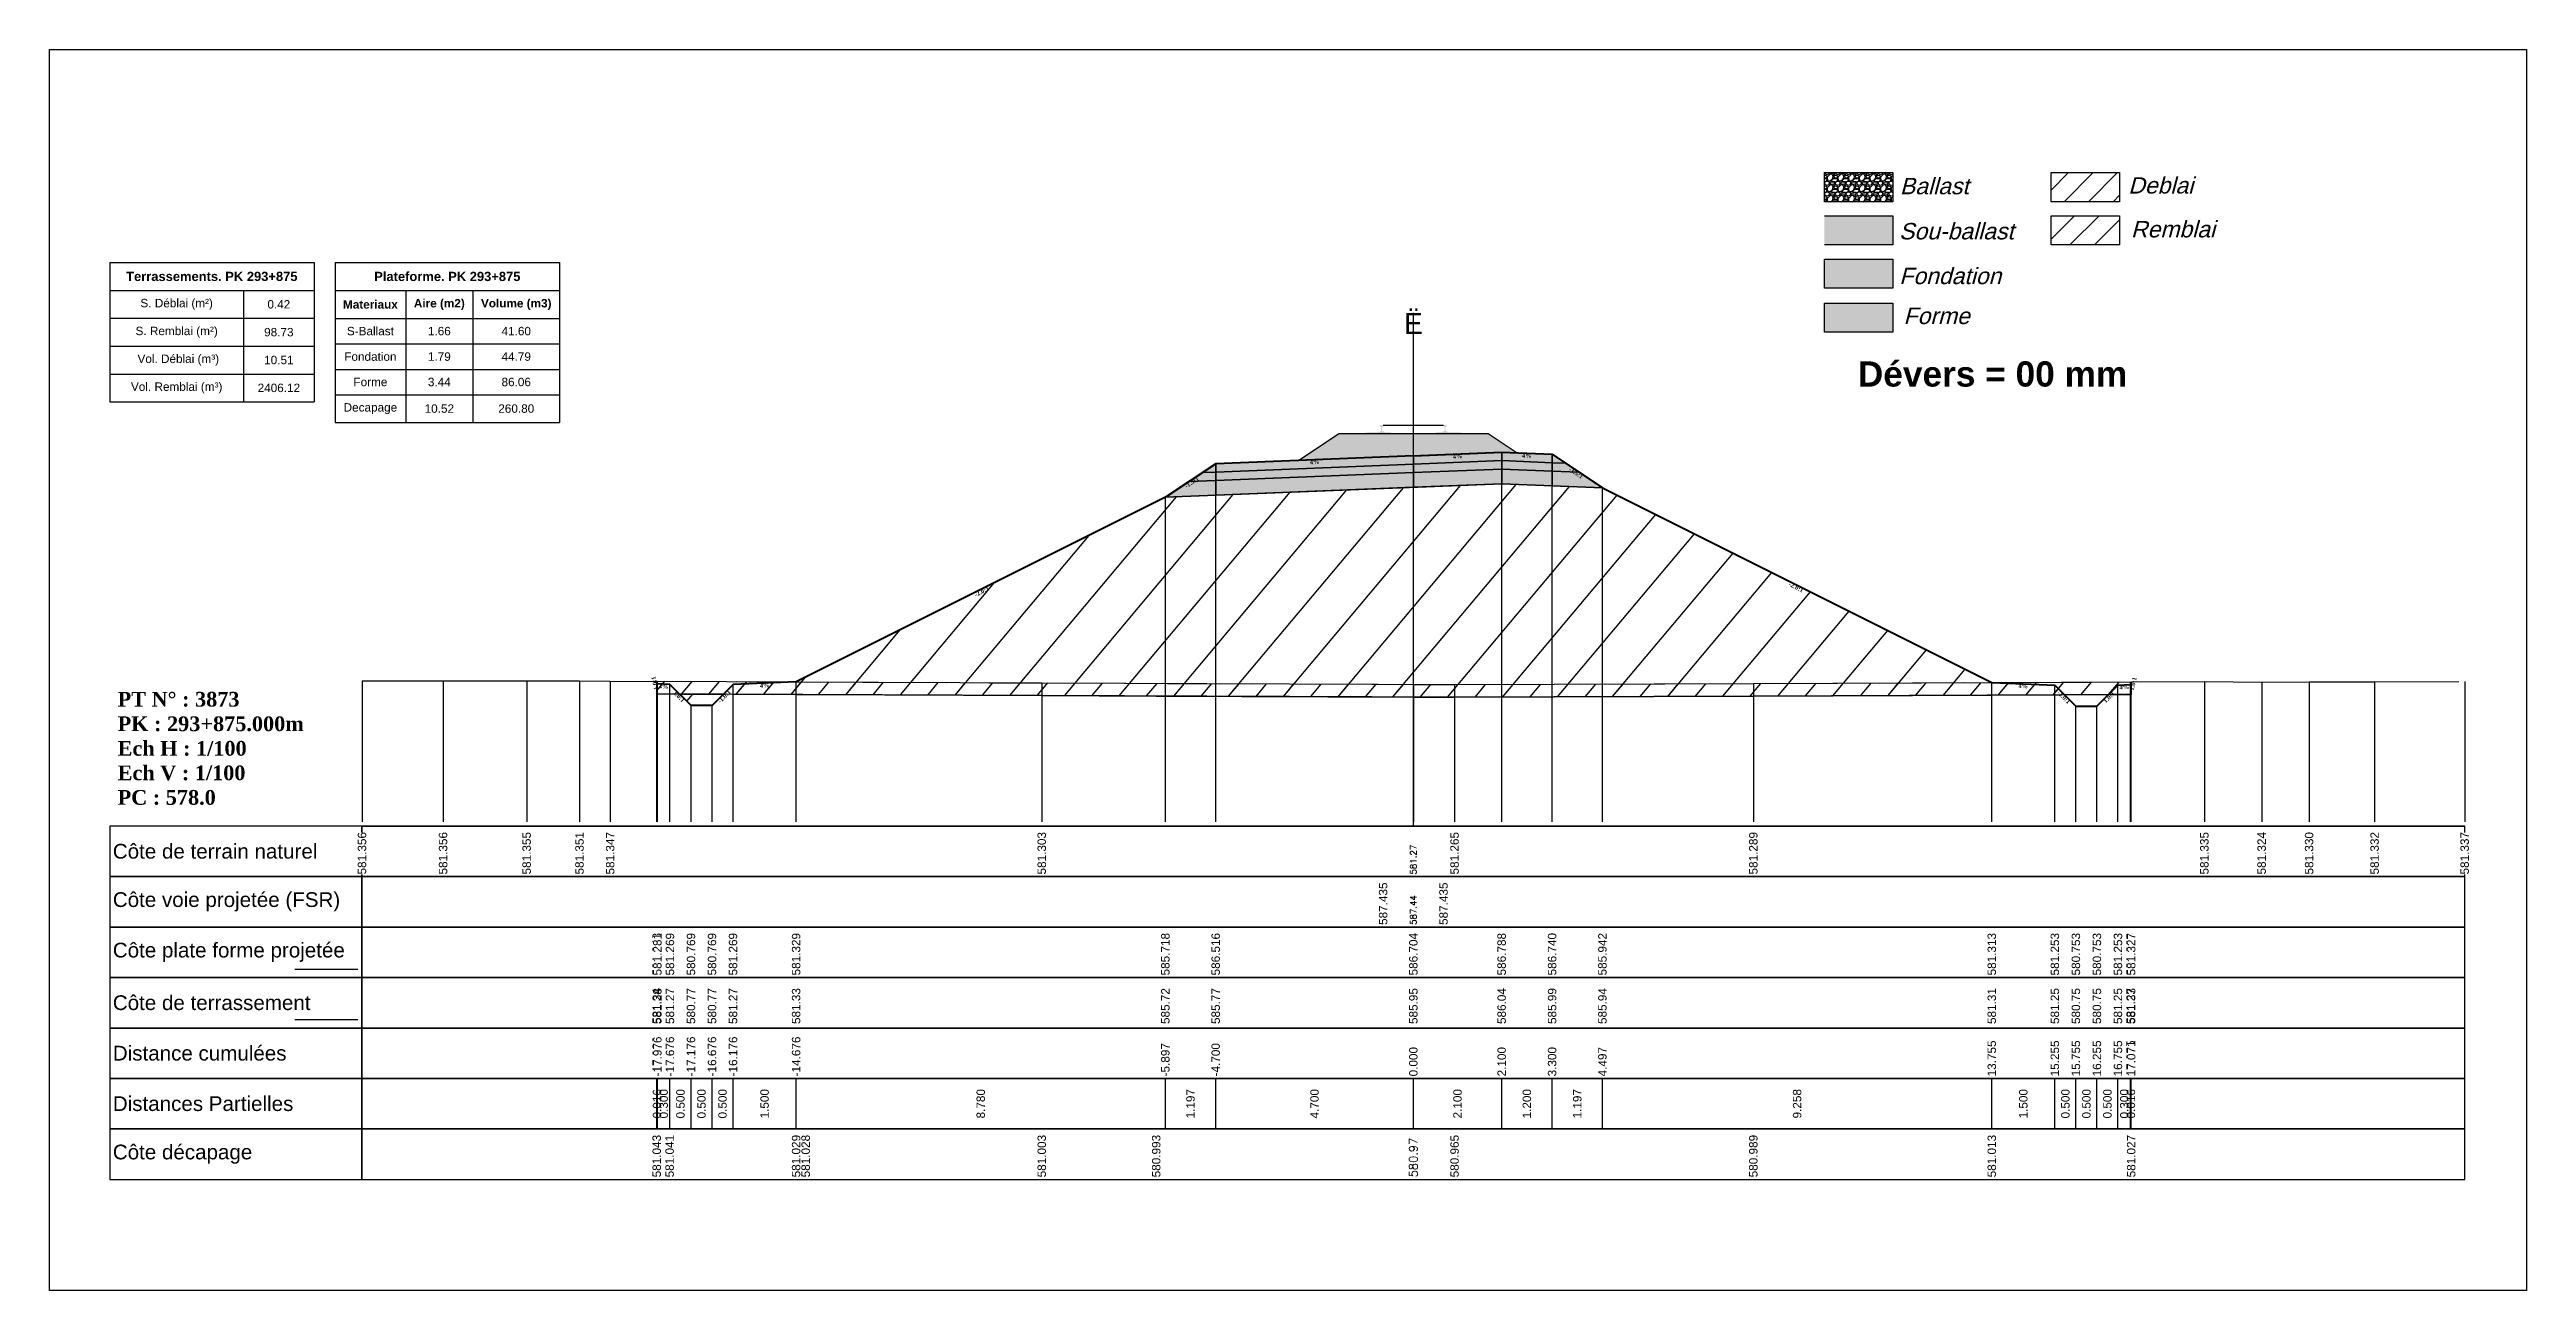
# Model space of a CAD drawing. Header units: millimetres. Extents: x 2762 to 3076, y 916 to 3305.
# Drawn here: x 2789.6 to 2848.5, y 1097.6 to 1127.1 of the extents above; entities that cross this region are included whole.
import ezdxf

# ---------------------------------------------------------------- set-up
doc = ezdxf.new("R2010")
doc.units = ezdxf.units.MM
doc.header["$LTSCALE"] = 2
doc.linetypes.add('CACHE', pattern=[9.525, 6.35, -3.175])
doc.linetypes.add('DASHED', pattern=[0.75, 0.5, -0.25])
for name, color, linetype in [('C-ANNO-TABL', 1, 'Continuous'), ('C-ANNO-TABL-TEXT', 150, 'Continuous'), ('C-ANNO-TABL-TITL', 150, 'Continuous'), ('C-ANNO-TABL-TTBL', 5, 'Continuous'), ('C-ROAD-CORR', 5, 'Continuous'), ('C-ROAD-SCTN', 7, 'Continuous')]:
    doc.layers.add(name, color=color, linetype=linetype)
doc.styles.add('ARIAL', font='arial.ttf')
doc.styles.add('C3D_Etiquette', font='romans.shx')
doc.styles.add('C3D_Profil_Travers', font='romans.shx')
doc.styles.get("Standard").update_dxf_attribs({"font": 'arial.ttf'})

msp = doc.modelspace()

# ---------------------------------------------------------------- texts
at = {"color": 7, "linetype": 'Continuous', "lineweight": -3}
for s, insert, char_height, attachment_point, style in [('{\\fWingdings|b0|i0|c2|p0;Ë}', (2822.055, 1120.384), 0.5, 8, 'C3D_Profil_Travers'), ('{\\fTimes New Roman|b1|i0|c0|p18;PT N° : 3873\\PPK : 293+875.000m\\PEch H : 1/100\\PEch V : 1/100\\PPC : 578.0}', (2791.243, 1109.184), 0.35, 7, 'C3D_Profil_Travers'), ('{\\fArial|b0|i0|c0|p34;Côte de terrain naturel}', (2791.129, 1108.084), 0.35, 4, 'C3D_Etiquette'), ('{\\fArial|b0|i0|c0|p34;Côte plate forme projetée}', (2791.129, 1105.684), 0.35, 4, 'C3D_Etiquette'), ('{\\fArial|b0|i0|c0|p34;Côte de terrassement}', (2791.129, 1104.484), 0.35, 4, 'C3D_Etiquette'), ('{\\fArial|b0|i0|c0|p34;Distance cumulées}', (2791.129, 1103.284), 0.35, 4, 'C3D_Etiquette'), ('{\\fArial|b0|i0|c0|p34;Distances Partielles}', (2791.129, 1102.084), 0.35, 4, 'C3D_Etiquette'), ('{\\fArial|b0|i0|c0|p34;Côte décapage}', (2791.129, 1100.884), 0.35, 4, 'C3D_Etiquette')]:
    msp.add_mtext(s, dxfattribs=dict(at, insert=insert, char_height=char_height, attachment_point=attachment_point, style=style))
at = {"insert": (2832.624, 1119.733), "char_height": 0.6, "attachment_point": 1}
msp.add_mtext_dynamic_manual_height_columns('{\\fArial|b1|i0|c0|p34;Dévers = 00 mm}', width=8.82587, gutter_width=1.25, heights=[0], dxfattribs=at)
at = {"color": 7, "linetype": 'Continuous', "lineweight": -3, "char_height": 0.1, "style": 'C3D_Etiquette'}
for s, insert, width, attachment_point, rotation in [('{\\fTimes New Roman|b1|i0|c0|p18;4%}', (2819.705, 1117.39), 0.42071, 2, 2.29061), ('{\\fTimes New Roman|b1|i0|c0|p18;4%}', (2823.105, 1117.526), 0.37094, 2, 2.29061), ('{\\fTimes New Roman|b1|i0|c0|p18;4%}', (2824.754, 1117.544), 0.42071, 2, 357.70939), ('{\\fTimes New Roman|b1|i0|c0|p18;-1.5:1}', (2816.758, 1116.898), 0.34598, 2, 33.69007), ('{\\fTimes New Roman|b1|i0|c0|p18;-1.5:1}', (2825.951, 1117.122), 0.34598, 2, 326.30993), ('{\\fTimes New Roman|b1|i0|c0|p18;-2.0:1}', (2811.77, 1114.304), 0.34598, 2, 26.56505), ('{\\fTimes New Roman|b1|i0|c0|p18;-2.0:1}', (2831.179, 1114.408), 0.34598, 2, 333.43495), ('{\\fTimes New Roman|b1|i0|c0|p18;1.0:1}', (2804.067, 1112.094), 0.29446, 8, 104.03624), ('{\\fTimes New Roman|b1|i0|c0|p18;4%}', (2804.228, 1112.054), 0.37094, 2, 357.70939), ('{\\fTimes New Roman|b1|i0|c0|p18;4%}', (2806.628, 1112.078), 0.42071, 2, 2.29061), ('{\\fTimes New Roman|b1|i0|c0|p18;4%}', (2836.56, 1112.063), 0.42071, 2, 357.70939), ('{\\fTimes New Roman|b1|i0|c0|p18;4%}', (2838.96, 1112.039), 0.37094, 2, 2.29061), ('{\\fTimes New Roman|b1|i0|c0|p18;1.0:1}', (2839.122, 1112.079), 0.29446, 2, 75.96376), ('{\\fTimes New Roman|b1|i0|c0|p18;1.0:1}', (2804.625, 1111.8), 0.29001, 2, 315), ('{\\fTimes New Roman|b1|i0|c0|p18;-1.0:1}', (2805.631, 1111.8), 0.34598, 2, 45), ('{\\fTimes New Roman|b1|i0|c0|p18;-1.0:1}', (2837.557, 1111.784), 0.34598, 2, 315), ('{\\fTimes New Roman|b1|i0|c0|p18;1.0:1}', (2838.563, 1111.784), 0.29001, 2, 45)]:
    msp.add_mtext(s, dxfattribs=dict(at, insert=insert, width=width, attachment_point=attachment_point, rotation=rotation))
at = {"color": 7, "linetype": 'Continuous', "lineweight": -3, "rotation": 90, "style": 'C3D_Profil_Travers'}
for s, insert, char_height, attachment_point in [('581.27', (2822.055, 1107.534), 0.15, 4), ('587.44', (2822.055, 1106.334), 0.15, 4), ('{\\fArial|b0|i0|c0|p34;581.34}', (2804.063, 1103.979), 0.2, 4), ('{\\fArial|b0|i0|c0|p34;581.28}', (2804.078, 1103.979), 0.2, 4), ('{\\fArial|b0|i0|c0|p34;581.27}', (2804.378, 1103.979), 0.2, 4), ('{\\fArial|b0|i0|c0|p34;580.77}', (2804.878, 1103.979), 0.2, 4), ('{\\fArial|b0|i0|c0|p34;580.77}', (2805.378, 1103.979), 0.2, 4), ('{\\fArial|b0|i0|c0|p34;581.27}', (2805.878, 1103.979), 0.2, 4), ('{\\fArial|b0|i0|c0|p34;581.33}', (2807.378, 1103.979), 0.2, 4), ('{\\fArial|b0|i0|c0|p34;585.72}', (2816.158, 1103.979), 0.2, 4), ('{\\fArial|b0|i0|c0|p34;585.77}', (2817.355, 1103.979), 0.2, 4), ('{\\fArial|b0|i0|c0|p34;585.95}', (2822.055, 1103.979), 0.2, 4), ('{\\fArial|b0|i0|c0|p34;586.04}', (2824.155, 1103.979), 0.2, 4), ('{\\fArial|b0|i0|c0|p34;585.99}', (2825.355, 1103.979), 0.2, 4), ('{\\fArial|b0|i0|c0|p34;585.94}', (2826.551, 1103.979), 0.2, 4), ('{\\fArial|b0|i0|c0|p34;581.31}', (2835.81, 1103.979), 0.2, 4), ('{\\fArial|b0|i0|c0|p34;581.25}', (2837.31, 1103.979), 0.2, 4), ('{\\fArial|b0|i0|c0|p34;580.75}', (2837.81, 1103.979), 0.2, 4), ('{\\fArial|b0|i0|c0|p34;580.75}', (2838.31, 1103.979), 0.2, 4), ('{\\fArial|b0|i0|c0|p34;581.25}', (2838.81, 1103.979), 0.2, 4), ('{\\fArial|b0|i0|c0|p34;581.27}', (2839.11, 1103.979), 0.2, 4), ('{\\fArial|b0|i0|c0|p34;581.33}', (2839.125, 1103.979), 0.2, 4), ('{\\fArial|b0|i0|c0|p34;0.016}', (2804.07, 1102.084), 0.2, 5), ('{\\fArial|b0|i0|c0|p34;0.300}', (2804.228, 1102.084), 0.2, 5), ('{\\fArial|b0|i0|c0|p34;0.500}', (2804.628, 1102.084), 0.2, 5), ('{\\fArial|b0|i0|c0|p34;0.500}', (2805.128, 1102.084), 0.2, 5), ('{\\fArial|b0|i0|c0|p34;0.500}', (2805.628, 1102.084), 0.2, 5), ('{\\fArial|b0|i0|c0|p34;1.500}', (2806.628, 1102.084), 0.2, 5), ('{\\fArial|b0|i0|c0|p34;8.780}', (2811.768, 1102.084), 0.2, 5), ('{\\fArial|b0|i0|c0|p34;1.197}', (2816.756, 1102.084), 0.2, 5), ('{\\fArial|b0|i0|c0|p34;4.700}', (2819.705, 1102.084), 0.2, 5), ('{\\fArial|b0|i0|c0|p34;2.100}', (2823.105, 1102.084), 0.2, 5), ('{\\fArial|b0|i0|c0|p34;1.200}', (2824.755, 1102.084), 0.2, 5), ('{\\fArial|b0|i0|c0|p34;1.197}', (2825.953, 1102.084), 0.2, 5), ('{\\fArial|b0|i0|c0|p34;9.258}', (2831.181, 1102.084), 0.2, 5), ('{\\fArial|b0|i0|c0|p34;1.500}', (2836.56, 1102.084), 0.2, 5), ('{\\fArial|b0|i0|c0|p34;0.500}', (2837.56, 1102.084), 0.2, 5), ('{\\fArial|b0|i0|c0|p34;0.500}', (2838.06, 1102.084), 0.2, 5), ('{\\fArial|b0|i0|c0|p34;0.500}', (2838.56, 1102.084), 0.2, 5), ('{\\fArial|b0|i0|c0|p34;0.300}', (2838.96, 1102.084), 0.2, 5), ('{\\fArial|b0|i0|c0|p34;0.016}', (2839.118, 1102.084), 0.2, 5), ('580.97', (2822.055, 1100.334), 0.2, 4)]:
    msp.add_mtext(s, dxfattribs=dict(at, insert=insert, char_height=char_height, attachment_point=attachment_point))
at = {"color": 7, "linetype": 'Continuous', "lineweight": -3, "insert": (2791.129, 1106.884), "char_height": 0.35, "attachment_point": 4}
msp.add_mtext('{\\fArial|b0|i0|c0|p34;Côte voie projetée (FSR)}', dxfattribs=at)
at = {"layer": 'C-ANNO-TABL-TEXT', "color": 7, "style": 'ARIAL', "oblique": 15}
for s, p in [('Ballast', (2833.624, 1123.705)), ('Deblai', (2839.054, 1123.721)), ('Sou-ballast', (2833.604, 1122.632)), ('Remblai', (2839.118, 1122.679)), ('Fondation', (2833.609, 1121.569)), ('Forme', (2833.709, 1120.619))]:
    msp.add_text(s, height=0.39, dxfattribs=at).set_placement(p)
at = {"layer": 'C-ANNO-TABL-TEXT', "color": 7, "linetype": 'Continuous', "lineweight": -3, "char_height": 0.2, "attachment_point": 5, "style": 'ARIAL'}
for s, insert in [('{\\fArial|b0|i0|c0|p34;\\C7;0.42}', (2795.077, 1121.088)), ('{\\fArial|b0|i0|c0|p34;\\C7;98.73}', (2795.077, 1120.426)), ('{\\fArial|b0|i0|c0|p34;\\C7;S-Ballast}', (2797.254, 1120.451)), ('{\\fArial|b0|i0|c0|p34;\\C7;1.66}', (2798.893, 1120.451)), ('{\\C18;\\c0;41.60}', (2800.722, 1120.451)), ('{\\fArial|b0|i0|c0|p34;\\C7;10.51}', (2795.077, 1119.764)), ('{\\fArial|b0|i0|c0|p34;\\C7;Fondation}', (2797.254, 1119.845)), ('{\\fArial|b0|i0|c0|p34;\\C7;1.79}', (2798.893, 1119.845)), ('{\\C18;\\c0;44.79}', (2800.722, 1119.845)), ('{\\fArial|b0|i0|c0|p34;\\C7;2406.12}', (2795.077, 1119.101)), ('{\\fArial|b0|i0|c0|p34;\\C7;Forme}', (2797.254, 1119.241)), ('{\\fArial|b0|i0|c0|p34;\\C7;3.44}', (2798.893, 1119.241)), ('{\\C18;\\c0;86.06}', (2800.722, 1119.241)), ('{\\fArial|b0|i0|c0|p34;\\C7;Decapage}', (2797.254, 1118.609)), ('{\\fArial|b0|i0|c0|p34;\\C7;10.52}', (2798.893, 1118.609)), ('{\\C18;\\c0;260.80}', (2800.722, 1118.609))]:
    msp.add_mtext(s, dxfattribs=dict(at, insert=insert))
at = {"layer": 'C-ANNO-TABL-TITL', "color": 7, "linetype": 'Continuous', "lineweight": -3, "attachment_point": 5, "style": 'ARIAL'}
for s, insert, char_height in [('{\\fArial|b1|i0|c0|p34;\\C7;Terrassements. PK 293+875}', (2793.483, 1121.751), 0.22), ('{\\fArial|b1|i0|c0|p34;\\C18;\\c0;Plateforme. PK 293+875}', (2799.083, 1121.75), 0.22), ('{\\fArial|b0|i0|c0|p34;\\C7;S. Déblai (m²) }', (2792.647, 1121.088), 0.2), ('{\\fArial|b1|i0|c0|p34;\\C7;Materiaux   }', (2797.254, 1121.085), 0.2), ('{\\fArial|b1|i0|c0|p34;\\C7;Aire (m2)}', (2798.893, 1121.085), 0.2), ('{\\fArial|b1|i0|c0|p34;\\C7;Volume (m3)}', (2800.722, 1121.085), 0.2), ('{\\fArial|b0|i0|c0|p34;\\C7;S. Remblai (m²) }', (2792.647, 1120.426), 0.2), ('{\\fArial|b0|i0|c0|p34;\\C7; Vol. Déblai (m³) }', (2792.647, 1119.764), 0.2), ('{\\fArial|b0|i0|c0|p34;\\C7;Vol. Remblai (m³)}', (2792.647, 1119.101), 0.2)]:
    msp.add_mtext(s, dxfattribs=dict(at, insert=insert, char_height=char_height))

# ---------------------------------------------------------------- hatches: boundary and pattern name
h = msp.add_hatch(color=11)
h.dxf.hatch_style = 1
h.paths.add_polyline_path([(2833.456, 1123.191), (2831.83, 1123.191), (2831.83, 1122.499), (2833.456, 1122.499)])
h = msp.add_hatch(color=30)
h.dxf.hatch_style = 1
h.paths.add_polyline_path([(2833.456, 1122.164), (2831.83, 1122.164), (2831.83, 1121.472), (2833.456, 1121.472)])
h = msp.add_hatch(color=83)
h.dxf.hatch_style = 1
h.paths.add_polyline_path([(2833.456, 1121.118), (2831.83, 1121.118), (2831.83, 1120.426), (2833.456, 1120.426)])
at = {"linetype": 'Continuous', "lineweight": -3}
h = msp.add_hatch(dxfattribs=at)
h.set_pattern_fill('GRAVEL', color=252, scale=0.009, style=0)
h.set_pattern_definition([(228.0128, (2819.486781, 1117.607339), (-1.8288, -2.0574), [0.030755, -3.0447435]), (184.96974, (2819.466207, 1117.584479), (2.743199999, 0.228600013), [0.0527764, -5.2248644]), (132.51045, (2819.413629, 1117.579907), (2.286, -2.5146), [0.0372133, -3.684125]), (267.2737, (2819.324475, 1117.522757), (0.2286, 4.572), [0.0480604, -4.7579794]), (292.83365, (2819.322189, 1117.47475), (-1.143, 2.7432), [0.047127, -4.6655827]), (357.2737, (2819.340477, 1117.431317), (-4.572, 0.2286), [0.0480604, -4.7579794]), (37.69424, (2819.388483, 1117.4290305), (-2.9718, -2.286), [0.0635574, -6.2921804]), (72.25533, (2819.438775, 1117.4678925), (1.6002, 5.0292), [0.0600048, -5.940473]), (121.42957, (2819.457063, 1117.525043), (-1.8288, 2.9718), [0.048223, -4.774099]), (175.23636, (2819.431917, 1117.56619), (2.5146, -0.2286), [0.055054, -2.697654]), (222.39744, (2819.377053, 1117.5707625), (-2.7432, -2.5146), [0.071197, -7.0485095]), (138.81407, (2819.55079, 1117.52047), (-1.6002, 1.3716), [0.0243004, -2.405751]), (171.46923, (2819.532501, 1117.536473), (2.9718, -0.4572), [0.0462314, -4.5769175]), (225, (2819.48678, 1117.54333), (-3e-17, -0.2286), [0.032329, -0.29096]), (203.1986, (2819.47078, 1117.570763), (1.143, 0.4572), [0.01741, -1.723556]), (291.8014, (2819.454777, 1117.563905), (-0.2286, 0.6858), [0.024621, -1.206428]), (30.9638, (2819.46392, 1117.541045), (0.6858, 0.4572), [0.039989, -1.292967]), (161.565, (2819.49821, 1117.56162), (0.4572, -0.2286), [0.028916, -0.693981]), (16.38954, (2819.322189, 1117.563905), (2.286, 0.6858), [0.040508, -4.0102944]), (70.34618, (2819.361051, 1117.575335), (-0.9144, -2.5146), [0.033984, -3.3643994]), (293.1986, (2819.49821, 1117.60734), (-0.4572, 1.143), [0.034819, -1.7061465]), (343.61046, (2819.511927, 1117.575335), (-2.286, 0.6858), [0.040508, -4.0102944]), (339.44395, (2819.32219, 1117.422173), (-1.143, 0.4572), [0.039063, -1.914096]), (294.77514, (2819.358765, 1117.408457), (-1.143, 2.5146), [0.0327305, -3.2403234]), (66.8014, (2819.500497, 1117.37874), (0.4572, 1.143), [0.034819, -1.7061465]), (17.35402, (2819.514213, 1117.410743), (-2.9718, -0.9144), [0.0383204, -3.793714]), (69.44395, (2819.388483, 1117.378739), (-0.4572, -1.143), [0.0195316, -1.933628]), (101.3099, (2819.48678, 1117.37874), (-0.2286, 0.9144), [0.011656, -1.1539795]), (165.9638, (2819.484495, 1117.39017), (0.6858, -0.2286), [0.047127, -0.895415]), (186.009, (2819.438775, 1117.401599), (2.286, 0.2286), [0.043674, -4.323723]), (303.69, (2819.46392, 1117.52047), (-0.2286, 0.4572), [0.032969, -0.79126]), (353.15723, (2819.482209, 1117.4930385), (3.8862, -0.4572), [0.05756, -5.698441]), (60.9454, (2819.53936, 1117.48618), (-0.9144, -1.6002), [0.023536, -2.330045]), (90, (2819.5508, 1117.50675), (-0.2286, 0.2286), [0.013716, -0.214884]), (120.25644, (2819.434203, 1117.408457), (0.9144, -1.6002), [0.031758, -3.1440547]), (48.0128, (2819.418201, 1117.435889), (1.8288, 2.0574), [0.06151, -3.0139886]), (0, (2819.45935, 1117.4816), (0.2286, 0.2286), [0.059436, -0.169164]), (325.30485, (2819.518785, 1117.481609), (2.286, -1.6002), [0.036145, -3.5783385]), (254.0546, (2819.548503, 1117.461035), (-0.2286, -0.9144), [0.033285, -1.6309485]), (207.64598, (2819.539359, 1117.4290305), (-4.3434, -2.286), [0.054193, -5.365122]), (175.42608, (2819.491353, 1117.4038845), (-2.9718, 0.2286), [0.0573327, -5.675926])])
h.paths.add_polyline_path([(2819.322, 1117.379), (2820.28, 1118.017), (2823.83, 1118.017), (2824.519, 1117.557), (2824.155, 1117.572)])
msp.add_hatch(color=254, dxfattribs=at).paths.add_polyline_path([(2820.837, 1117.836), (2820.837, 1118.021), (2820.952, 1118.042), (2821.3, 1118.042), (2821.3, 1118.047), (2821.226, 1118.047), (2821.226, 1118.057), (2821.227, 1118.058), (2821.229, 1118.059), (2821.23, 1118.059), (2821.25, 1118.061), (2821.253, 1118.061), (2821.256, 1118.062), (2821.284, 1118.073), (2821.287, 1118.074), (2821.288, 1118.075), (2821.289, 1118.077), (2821.29, 1118.081), (2821.291, 1118.088), (2821.292, 1118.097), (2821.293, 1118.107), (2821.293, 1118.131), (2821.292, 1118.147), (2821.292, 1118.153), (2821.291, 1118.16), (2821.29, 1118.164), (2821.29, 1118.166), (2821.289, 1118.169), (2821.288, 1118.171), (2821.287, 1118.172), (2821.286, 1118.174), (2821.285, 1118.174), (2821.269, 1118.18), (2821.267, 1118.182), (2821.266, 1118.183), (2821.265, 1118.184), (2821.265, 1118.187), (2821.265, 1118.205), (2821.266, 1118.209), (2821.267, 1118.211), (2821.269, 1118.214), (2821.271, 1118.215), (2821.274, 1118.217), (2821.275, 1118.217), (2821.279, 1118.218), (2821.283, 1118.218), (2821.286, 1118.219), (2821.29, 1118.219), (2821.295, 1118.219), (2821.298, 1118.219), (2821.301, 1118.219), (2821.305, 1118.219), (2821.308, 1118.219), (2821.312, 1118.219), (2821.317, 1118.219), (2821.32, 1118.218), (2821.324, 1118.218), (2821.328, 1118.217), (2821.329, 1118.217), (2821.331, 1118.215), (2821.334, 1118.214), (2821.336, 1118.211), (2821.337, 1118.209), (2821.337, 1118.205), (2821.337, 1118.187), (2821.337, 1118.184), (2821.337, 1118.183), (2821.336, 1118.182), (2821.334, 1118.18), (2821.318, 1118.174), (2821.317, 1118.174), (2821.315, 1118.172), (2821.314, 1118.171), (2821.314, 1118.169), (2821.313, 1118.166), (2821.312, 1118.164), (2821.312, 1118.16), (2821.311, 1118.153), (2821.31, 1118.147), (2821.31, 1118.131), (2821.31, 1118.107), (2821.311, 1118.097), (2821.312, 1118.088), (2821.313, 1118.081), (2821.314, 1118.077), (2821.315, 1118.075), (2821.316, 1118.074), (2821.318, 1118.073), (2821.347, 1118.062), (2821.35, 1118.061), (2821.353, 1118.061), (2821.373, 1118.059), (2821.374, 1118.059), (2821.375, 1118.058), (2821.376, 1118.057), (2821.376, 1118.047), (2821.302, 1118.047), (2821.302, 1118.042), (2821.506, 1118.042), (2821.638, 1118.011), (2822.472, 1118.011), (2822.603, 1118.042), (2822.807, 1118.042), (2822.807, 1118.047), (2822.733, 1118.047), (2822.733, 1118.057), (2822.734, 1118.058), (2822.736, 1118.059), (2822.737, 1118.059), (2822.757, 1118.061), (2822.76, 1118.061), (2822.763, 1118.062), (2822.791, 1118.073), (2822.794, 1118.074), (2822.795, 1118.075), (2822.796, 1118.077), (2822.797, 1118.081), (2822.798, 1118.088), (2822.799, 1118.097), (2822.8, 1118.107), (2822.8, 1118.131), (2822.799, 1118.147), (2822.799, 1118.153), (2822.798, 1118.16), (2822.797, 1118.164), (2822.797, 1118.166), (2822.796, 1118.169), (2822.795, 1118.171), (2822.794, 1118.172), (2822.793, 1118.174), (2822.792, 1118.174), (2822.776, 1118.18), (2822.774, 1118.182), (2822.773, 1118.183), (2822.772, 1118.184), (2822.772, 1118.187), (2822.772, 1118.205), (2822.773, 1118.209), (2822.774, 1118.211), (2822.776, 1118.214), (2822.778, 1118.215), (2822.781, 1118.217), (2822.782, 1118.217), (2822.786, 1118.218), (2822.79, 1118.218), (2822.793, 1118.219), (2822.797, 1118.219), (2822.802, 1118.219), (2822.805, 1118.219), (2822.808, 1118.219), (2822.812, 1118.219), (2822.815, 1118.219), (2822.819, 1118.219), (2822.824, 1118.219), (2822.827, 1118.218), (2822.831, 1118.218), (2822.835, 1118.217), (2822.836, 1118.217), (2822.838, 1118.215), (2822.841, 1118.214), (2822.843, 1118.211), (2822.844, 1118.209), (2822.844, 1118.205), (2822.844, 1118.187), (2822.844, 1118.184), (2822.844, 1118.183), (2822.843, 1118.182), (2822.841, 1118.18), (2822.825, 1118.174), (2822.824, 1118.174), (2822.822, 1118.172), (2822.821, 1118.171), (2822.821, 1118.169), (2822.82, 1118.166), (2822.819, 1118.164), (2822.819, 1118.16), (2822.818, 1118.153), (2822.817, 1118.147), (2822.817, 1118.131), (2822.817, 1118.107), (2822.818, 1118.097), (2822.819, 1118.088), (2822.82, 1118.081), (2822.821, 1118.077), (2822.822, 1118.075), (2822.823, 1118.074), (2822.825, 1118.073), (2822.854, 1118.062), (2822.857, 1118.061), (2822.86, 1118.061), (2822.88, 1118.059), (2822.881, 1118.059), (2822.882, 1118.058), (2822.883, 1118.057), (2822.883, 1118.047), (2822.809, 1118.047), (2822.809, 1118.042), (2823.157, 1118.042), (2823.272, 1118.021), (2823.272, 1117.836)])
h = msp.add_hatch(color=30, dxfattribs=at)
h.paths.add_polyline_path([(2825.355, 1117.124), (2825.355, 1117.324), (2825.674, 1117.311), (2825.993, 1117.099)])
h.paths.add_polyline_path([(2824.155, 1117.172), (2824.155, 1117.372), (2825.355, 1117.324), (2825.355, 1117.124)])
h.paths.add_polyline_path([(2822.055, 1117.088), (2822.055, 1117.288), (2824.155, 1117.372), (2824.155, 1117.172)])
h.paths.add_polyline_path([(2817.355, 1116.9), (2817.355, 1117.1), (2822.055, 1117.288), (2822.055, 1117.088)])
h.paths.add_polyline_path([(2816.716, 1116.875), (2817.035, 1117.087), (2817.355, 1117.1), (2817.355, 1116.9)])
h = msp.add_hatch(color=11, dxfattribs=at)
h.paths.add_polyline_path([(2825.355, 1117.324), (2825.355, 1117.524), (2825.674, 1117.311)])
h.paths.add_polyline_path([(2824.155, 1117.372), (2824.155, 1117.572), (2825.355, 1117.524), (2825.355, 1117.324)])
h.paths.add_polyline_path([(2822.055, 1117.288), (2822.055, 1117.488), (2824.155, 1117.572), (2824.155, 1117.372)])
h.paths.add_polyline_path([(2817.355, 1117.1), (2817.355, 1117.3), (2822.055, 1117.488), (2822.055, 1117.288)])
h.paths.add_polyline_path([(2817.035, 1117.087), (2817.355, 1117.3), (2817.355, 1117.1)])
h = msp.add_hatch(dxfattribs=at)
h.set_pattern_fill('_U', color=3, angle=50, style=0, pattern_type=0)
h.set_pattern_definition([(50, (2838.5818, 1111.8088), (-0.766044, 0.642788), [])])
h.paths.add_polyline_path([(2838.582, 1111.809), (2838.81, 1112.037), (2839.11, 1112.049), (2839.125, 1112.111), (2839.125, 1111.811)])
h.paths.add_polyline_path([(2805.646, 1111.82), (2805.878, 1112.052), (2807.378, 1112.112), (2816.158, 1116.502), (2824.155, 1116.822), (2826.551, 1116.726), (2835.81, 1112.097), (2837.31, 1112.037), (2837.543, 1111.804), (2830.14, 1111.773), (2823.035, 1111.749), (2813.219, 1111.787)])
h.paths.add_polyline_path([(2804.063, 1111.827), (2804.063, 1112.127), (2804.078, 1112.064), (2804.378, 1112.052), (2804.606, 1111.824)])
h = msp.add_hatch(color=83, dxfattribs=at)
h.paths.add_polyline_path([(2825.355, 1116.774), (2825.355, 1117.124), (2825.993, 1117.099), (2826.551, 1116.726)])
h.paths.add_polyline_path([(2824.155, 1116.822), (2824.155, 1117.172), (2825.355, 1117.124), (2825.355, 1116.774)])
h.paths.add_polyline_path([(2822.055, 1116.738), (2822.055, 1117.088), (2824.155, 1117.172), (2824.155, 1116.822)])
h.paths.add_polyline_path([(2817.355, 1116.55), (2817.355, 1116.9), (2822.055, 1117.088), (2822.055, 1116.738)])
h.paths.add_polyline_path([(2816.158, 1116.502), (2816.716, 1116.875), (2817.355, 1116.9), (2817.355, 1116.55)])
h = msp.add_hatch(dxfattribs=at)
h.set_pattern_fill('_U', color=150, scale=0.5, angle=50, style=0, pattern_type=0)
h.set_pattern_definition([(50, (2838.5818, 1111.8088), (-0.383022, 0.321394), [])])
h.paths.add_polyline_path([(2838.582, 1111.809), (2838.81, 1112.037), (2839.11, 1112.049), (2839.125, 1112.111), (2839.125, 1111.811)])
h.paths.add_polyline_path([(2835.81, 1112.097), (2839.125, 1112.111), (2839.11, 1112.049), (2838.81, 1112.037), (2838.582, 1111.809), (2837.543, 1111.804), (2837.31, 1112.037)])
h.paths.add_polyline_path([(2805.646, 1111.82), (2805.878, 1112.052), (2807.378, 1112.112), (2813.219, 1112.087), (2823.035, 1112.049), (2830.14, 1112.073), (2835.81, 1112.097), (2837.31, 1112.037), (2837.543, 1111.804), (2830.14, 1111.773), (2823.035, 1111.749), (2813.219, 1111.787)])
h.paths.add_polyline_path([(2804.063, 1112.127), (2807.378, 1112.112), (2805.878, 1112.052), (2805.646, 1111.82), (2804.606, 1111.824), (2804.378, 1112.052), (2804.078, 1112.064)])
h.paths.add_polyline_path([(2804.063, 1111.827), (2804.063, 1112.127), (2804.078, 1112.064), (2804.378, 1112.052), (2804.606, 1111.824)])
h = msp.add_hatch(dxfattribs=at)
h.set_pattern_fill('_U', color=1, angle=50, style=0, pattern_type=0)
h.set_pattern_definition([(50, (2837.5425, 1111.8043), (-0.766044, 0.642788), [])])
h.paths.add_polyline_path([(2837.543, 1111.804), (2838.582, 1111.809), (2838.31, 1111.537), (2837.81, 1111.537)])
h.paths.add_polyline_path([(2804.606, 1111.824), (2805.646, 1111.82), (2805.378, 1111.552), (2804.878, 1111.552)])

# ---------------------------------------------------------------- linework, layer by layer
for p, q in [((2831.83, 1124.219), (2833.456, 1124.219)), ((2831.83, 1124.219), (2833.456, 1124.219)), ((2831.83, 1123.527), (2831.83, 1124.219)), ((2833.456, 1124.219), (2833.456, 1123.527)), ((2833.456, 1124.219), (2833.456, 1123.527)), ((2837.223, 1124.219), (2838.849, 1124.219)), ((2837.223, 1123.527), (2837.223, 1124.219)), ((2838.849, 1124.219), (2838.849, 1123.527)), ((2833.456, 1123.527), (2831.83, 1123.527)), ((2833.456, 1123.527), (2831.83, 1123.527)), ((2838.849, 1123.527), (2837.223, 1123.527)), ((2831.83, 1123.191), (2833.456, 1123.191)), ((2833.456, 1123.191), (2833.456, 1122.499)), ((2837.223, 1123.191), (2838.849, 1123.191)), ((2837.223, 1122.499), (2837.223, 1123.191)), ((2838.849, 1123.191), (2838.849, 1122.499)), ((2833.456, 1122.499), (2831.83, 1122.499)), ((2831.83, 1122.164), (2833.456, 1122.164)), ((2831.83, 1121.472), (2831.83, 1122.164)), ((2833.456, 1122.164), (2833.456, 1121.472)), ((2838.849, 1122.499), (2837.223, 1122.499)), ((2833.456, 1121.472), (2831.83, 1121.472)), ((2831.83, 1121.118), (2833.456, 1121.118)), ((2831.83, 1120.426), (2831.83, 1121.118)), ((2833.456, 1121.118), (2833.456, 1120.426)), ((2833.456, 1120.426), (2831.83, 1120.426))]:
    msp.add_line(p, q)
at = {"linetype": 'Continuous'}
for p, q in [((2831.833, 1124.172), (2831.83, 1124.173)), ((2831.83, 1124.17), (2831.833, 1124.172)), ((2831.87, 1124.144), (2831.83, 1124.15)), ((2831.83, 1124.104), (2831.88, 1124.098)), ((2831.83, 1124.083), (2831.856, 1124.083)), ((2831.882, 1124.019), (2831.83, 1123.992)), ((2831.833, 1123.918), (2831.83, 1123.919)), ((2831.83, 1123.916), (2831.833, 1123.918)), ((2831.87, 1123.89), (2831.83, 1123.896)), ((2831.83, 1123.85), (2831.88, 1123.844)), ((2831.83, 1123.829), (2831.856, 1123.829)), ((2831.834, 1123.969), (2831.849, 1123.934)), ((2831.835, 1123.969), (2831.851, 1124.005)), ((2831.836, 1124.219), (2831.849, 1124.188)), ((2831.848, 1124.188), (2831.891, 1124.175)), ((2831.848, 1123.934), (2831.891, 1123.921)), ((2831.851, 1124.005), (2831.892, 1124.018)), ((2831.855, 1124.086), (2831.889, 1124.063)), ((2831.855, 1123.832), (2831.889, 1123.809)), ((2831.893, 1124.128), (2831.872, 1124.145)), ((2831.893, 1123.874), (2831.872, 1123.891)), ((2831.879, 1124.088), (2831.892, 1124.111)), ((2831.889, 1124.061), (2831.879, 1124.025)), ((2831.879, 1123.834), (2831.892, 1123.857)), ((2831.889, 1123.807), (2831.879, 1123.771)), ((2831.891, 1124.175), (2831.935, 1124.188)), ((2831.891, 1124.016), (2831.932, 1124.001)), ((2831.891, 1123.921), (2831.935, 1123.934)), ((2831.894, 1124.129), (2831.892, 1124.076)), ((2831.892, 1124.111), (2831.892, 1124.127)), ((2831.892, 1124.076), (2831.912, 1124.028)), ((2831.894, 1123.875), (2831.892, 1123.822)), ((2831.892, 1123.857), (2831.892, 1123.873)), ((2831.892, 1123.822), (2831.912, 1123.774)), ((2831.959, 1124.175), (2831.9, 1124.122)), ((2831.959, 1123.921), (2831.9, 1123.868)), ((2831.912, 1124.025), (2831.965, 1124.022)), ((2831.931, 1124.003), (2831.946, 1123.97)), ((2831.935, 1124.187), (2831.946, 1124.219)), ((2831.935, 1123.933), (2831.948, 1123.969)), ((2832.012, 1124.175), (2831.951, 1124.18)), ((2832.012, 1123.921), (2831.951, 1123.926)), ((2831.992, 1123.939), (2831.964, 1123.969)), ((2831.965, 1124.025), (2832.021, 1124.068)), ((2831.965, 1123.969), (2831.973, 1123.989)), ((2831.965, 1123.771), (2832.021, 1123.814)), ((2831.992, 1124.193), (2831.968, 1124.219)), ((2832.021, 1123.989), (2831.973, 1123.984)), ((2832.035, 1124.199), (2831.977, 1124.194)), ((2832.035, 1123.945), (2831.977, 1123.94)), ((2831.999, 1124.033), (2832.044, 1124.083)), ((2831.999, 1123.779), (2832.044, 1123.829)), ((2832.018, 1124.003), (2832, 1124.034)), ((2832.039, 1124.131), (2832.011, 1124.176)), ((2832.039, 1123.877), (2832.011, 1123.922)), ((2832.08, 1123.999), (2832.016, 1124.004)), ((2832.021, 1124.068), (2832.041, 1124.132)), ((2832.072, 1123.982), (2832.021, 1123.994)), ((2832.021, 1123.814), (2832.041, 1123.878)), ((2832.038, 1124.175), (2832.048, 1124.15)), ((2832.038, 1123.921), (2832.048, 1123.896)), ((2832.057, 1124.183), (2832.039, 1124.176)), ((2832.057, 1123.929), (2832.039, 1123.922)), ((2832.044, 1124.083), (2832.11, 1124.083)), ((2832.044, 1123.829), (2832.11, 1123.829)), ((2832.049, 1124.149), (2832.087, 1124.172)), ((2832.074, 1124.152), (2832.049, 1124.127)), ((2832.049, 1124.127), (2832.069, 1124.096)), ((2832.049, 1123.895), (2832.087, 1123.918)), ((2832.074, 1123.898), (2832.049, 1123.873)), ((2832.049, 1123.873), (2832.069, 1123.842)), ((2832.069, 1124.219), (2832.051, 1124.198)), ((2832.069, 1124.219), (2832.051, 1124.198)), ((2832.074, 1123.97), (2832.051, 1123.944)), ((2832.087, 1124.172), (2832.056, 1124.182)), ((2832.087, 1123.918), (2832.056, 1123.928)), ((2832.07, 1124.106), (2832.134, 1124.098)), ((2832.07, 1123.852), (2832.134, 1123.844)), ((2832.074, 1123.969), (2832.072, 1123.982)), ((2832.124, 1124.144), (2832.074, 1124.151)), ((2832.124, 1124.144), (2832.074, 1124.151)), ((2832.124, 1123.89), (2832.074, 1123.897)), ((2832.136, 1124.019), (2832.083, 1123.991)), ((2832.088, 1123.969), (2832.103, 1123.934)), ((2832.089, 1123.969), (2832.105, 1124.005)), ((2832.09, 1124.219), (2832.103, 1124.188)), ((2832.09, 1124.219), (2832.103, 1124.188)), ((2832.102, 1124.188), (2832.145, 1124.175)), ((2832.102, 1124.188), (2832.145, 1124.175)), ((2832.102, 1123.934), (2832.145, 1123.921)), ((2832.105, 1124.005), (2832.146, 1124.018)), ((2832.109, 1124.086), (2832.143, 1124.063)), ((2832.109, 1123.832), (2832.143, 1123.809)), ((2832.147, 1124.128), (2832.126, 1124.145)), ((2832.147, 1124.128), (2832.126, 1124.145)), ((2832.147, 1123.874), (2832.126, 1123.891)), ((2832.133, 1124.088), (2832.146, 1124.111)), ((2832.143, 1124.061), (2832.133, 1124.025)), ((2832.133, 1123.834), (2832.146, 1123.857)), ((2832.143, 1123.807), (2832.133, 1123.771)), ((2832.145, 1124.175), (2832.189, 1124.188)), ((2832.145, 1124.175), (2832.189, 1124.188)), ((2832.145, 1124.016), (2832.186, 1124.001)), ((2832.145, 1123.921), (2832.189, 1123.934)), ((2832.148, 1124.129), (2832.146, 1124.076)), ((2832.148, 1124.129), (2832.146, 1124.076)), ((2832.146, 1124.111), (2832.146, 1124.127)), ((2832.146, 1124.111), (2832.146, 1124.127)), ((2832.146, 1124.076), (2832.166, 1124.028)), ((2832.148, 1123.875), (2832.146, 1123.822)), ((2832.146, 1123.857), (2832.146, 1123.873)), ((2832.146, 1123.822), (2832.166, 1123.774)), ((2832.213, 1124.175), (2832.154, 1124.122)), ((2832.213, 1124.175), (2832.154, 1124.122)), ((2832.213, 1123.921), (2832.154, 1123.868)), ((2832.166, 1124.025), (2832.219, 1124.022)), ((2832.185, 1124.003), (2832.2, 1123.97)), ((2832.189, 1124.187), (2832.2, 1124.219)), ((2832.189, 1124.187), (2832.2, 1124.219)), ((2832.189, 1123.933), (2832.202, 1123.969)), ((2832.266, 1124.175), (2832.205, 1124.18)), ((2832.266, 1124.175), (2832.205, 1124.18)), ((2832.266, 1123.921), (2832.205, 1123.926)), ((2832.246, 1123.939), (2832.218, 1123.969)), ((2832.219, 1124.025), (2832.275, 1124.068)), ((2832.219, 1124.025), (2832.275, 1124.068)), ((2832.219, 1123.969), (2832.227, 1123.989)), ((2832.219, 1123.771), (2832.275, 1123.814)), ((2832.246, 1124.193), (2832.222, 1124.219)), ((2832.246, 1124.193), (2832.222, 1124.219)), ((2832.275, 1123.989), (2832.227, 1123.984)), ((2832.289, 1124.199), (2832.231, 1124.194)), ((2832.289, 1124.199), (2832.231, 1124.194)), ((2832.289, 1123.945), (2832.231, 1123.94)), ((2832.253, 1124.033), (2832.298, 1124.083)), ((2832.253, 1124.033), (2832.298, 1124.083)), ((2832.253, 1123.779), (2832.298, 1123.829)), ((2832.272, 1124.003), (2832.254, 1124.034)), ((2832.272, 1124.003), (2832.254, 1124.034)), ((2832.293, 1124.131), (2832.265, 1124.176)), ((2832.293, 1124.131), (2832.265, 1124.176)), ((2832.293, 1123.877), (2832.265, 1123.922)), ((2832.334, 1123.999), (2832.27, 1124.004)), ((2832.334, 1123.999), (2832.27, 1124.004)), ((2832.275, 1124.068), (2832.295, 1124.132)), ((2832.275, 1124.068), (2832.295, 1124.132)), ((2832.326, 1123.982), (2832.275, 1123.994)), ((2832.326, 1123.982), (2832.275, 1123.994)), ((2832.275, 1123.814), (2832.295, 1123.878)), ((2832.292, 1124.175), (2832.302, 1124.15)), ((2832.292, 1124.175), (2832.302, 1124.15)), ((2832.292, 1123.921), (2832.302, 1123.896)), ((2832.311, 1124.183), (2832.293, 1124.176)), ((2832.311, 1124.183), (2832.293, 1124.176)), ((2832.311, 1123.929), (2832.293, 1123.922)), ((2832.298, 1124.083), (2832.364, 1124.083)), ((2832.298, 1124.083), (2832.364, 1124.083)), ((2832.298, 1123.829), (2832.364, 1123.829)), ((2832.303, 1124.149), (2832.341, 1124.172)), ((2832.303, 1124.149), (2832.341, 1124.172)), ((2832.328, 1124.152), (2832.303, 1124.127)), ((2832.328, 1124.152), (2832.303, 1124.127)), ((2832.303, 1124.127), (2832.323, 1124.096)), ((2832.303, 1124.127), (2832.323, 1124.096)), ((2832.303, 1123.895), (2832.341, 1123.918)), ((2832.328, 1123.898), (2832.303, 1123.873)), ((2832.303, 1123.873), (2832.323, 1123.842)), ((2832.323, 1124.219), (2832.305, 1124.198)), ((2832.323, 1124.219), (2832.305, 1124.198)), ((2832.328, 1123.97), (2832.305, 1123.944)), ((2832.328, 1123.97), (2832.305, 1123.944)), ((2832.341, 1124.172), (2832.31, 1124.182)), ((2832.341, 1124.172), (2832.31, 1124.182)), ((2832.341, 1123.918), (2832.31, 1123.928)), ((2832.324, 1124.106), (2832.388, 1124.098)), ((2832.324, 1124.106), (2832.388, 1124.098)), ((2832.324, 1123.852), (2832.388, 1123.844)), ((2832.328, 1123.969), (2832.326, 1123.982)), ((2832.328, 1123.969), (2832.326, 1123.982)), ((2832.378, 1124.144), (2832.328, 1124.151)), ((2832.378, 1124.144), (2832.328, 1124.151)), ((2832.378, 1123.89), (2832.328, 1123.897)), ((2832.39, 1124.019), (2832.337, 1123.991)), ((2832.39, 1124.019), (2832.337, 1123.991)), ((2832.342, 1123.969), (2832.357, 1123.934)), ((2832.342, 1123.969), (2832.357, 1123.934)), ((2832.343, 1123.969), (2832.359, 1124.005)), ((2832.343, 1123.969), (2832.359, 1124.005)), ((2832.344, 1124.219), (2832.357, 1124.188)), ((2832.344, 1124.219), (2832.357, 1124.188)), ((2832.356, 1124.188), (2832.399, 1124.175)), ((2832.356, 1124.188), (2832.399, 1124.175)), ((2832.356, 1123.934), (2832.399, 1123.921)), ((2832.356, 1123.934), (2832.399, 1123.921)), ((2832.359, 1124.005), (2832.4, 1124.018)), ((2832.359, 1124.005), (2832.4, 1124.018)), ((2832.363, 1124.086), (2832.397, 1124.063)), ((2832.363, 1124.086), (2832.397, 1124.063)), ((2832.363, 1123.832), (2832.397, 1123.809)), ((2832.401, 1124.128), (2832.38, 1124.145)), ((2832.401, 1124.128), (2832.38, 1124.145)), ((2832.401, 1123.874), (2832.38, 1123.891)), ((2832.387, 1124.088), (2832.4, 1124.111)), ((2832.387, 1124.088), (2832.4, 1124.111)), ((2832.397, 1124.061), (2832.387, 1124.025)), ((2832.397, 1124.061), (2832.387, 1124.025)), ((2832.387, 1123.834), (2832.4, 1123.857)), ((2832.397, 1123.807), (2832.387, 1123.771)), ((2832.399, 1124.175), (2832.443, 1124.188)), ((2832.399, 1124.175), (2832.443, 1124.188)), ((2832.399, 1124.016), (2832.44, 1124.001)), ((2832.399, 1124.016), (2832.44, 1124.001)), ((2832.399, 1123.921), (2832.443, 1123.934)), ((2832.399, 1123.921), (2832.443, 1123.934)), ((2832.402, 1124.129), (2832.4, 1124.076)), ((2832.402, 1124.129), (2832.4, 1124.076)), ((2832.4, 1124.111), (2832.4, 1124.127)), ((2832.4, 1124.111), (2832.4, 1124.127)), ((2832.4, 1124.076), (2832.42, 1124.028)), ((2832.4, 1124.076), (2832.42, 1124.028)), ((2832.402, 1123.875), (2832.4, 1123.822)), ((2832.4, 1123.857), (2832.4, 1123.873)), ((2832.4, 1123.822), (2832.42, 1123.774)), ((2832.467, 1124.175), (2832.408, 1124.122)), ((2832.467, 1124.175), (2832.408, 1124.122)), ((2832.467, 1123.921), (2832.408, 1123.868)), ((2832.467, 1123.921), (2832.408, 1123.868)), ((2832.42, 1124.025), (2832.473, 1124.022)), ((2832.42, 1124.025), (2832.473, 1124.022)), ((2832.439, 1124.003), (2832.454, 1123.97)), ((2832.439, 1124.003), (2832.454, 1123.97)), ((2832.443, 1124.187), (2832.454, 1124.219)), ((2832.443, 1124.187), (2832.454, 1124.219)), ((2832.443, 1123.933), (2832.456, 1123.969)), ((2832.443, 1123.933), (2832.456, 1123.969)), ((2832.52, 1124.175), (2832.459, 1124.18)), ((2832.52, 1124.175), (2832.459, 1124.18)), ((2832.52, 1123.921), (2832.459, 1123.926)), ((2832.52, 1123.921), (2832.459, 1123.926)), ((2832.5, 1123.939), (2832.472, 1123.969)), ((2832.5, 1123.939), (2832.472, 1123.969)), ((2832.473, 1124.025), (2832.529, 1124.068)), ((2832.473, 1124.025), (2832.529, 1124.068)), ((2832.473, 1123.969), (2832.481, 1123.989)), ((2832.473, 1123.969), (2832.481, 1123.989)), ((2832.473, 1123.771), (2832.529, 1123.814)), ((2832.473, 1123.771), (2832.529, 1123.814)), ((2832.5, 1124.193), (2832.476, 1124.219)), ((2832.5, 1124.193), (2832.476, 1124.219)), ((2832.529, 1123.989), (2832.481, 1123.984)), ((2832.529, 1123.989), (2832.481, 1123.984)), ((2832.543, 1124.199), (2832.485, 1124.194)), ((2832.543, 1124.199), (2832.485, 1124.194)), ((2832.543, 1123.945), (2832.485, 1123.94)), ((2832.543, 1123.945), (2832.485, 1123.94)), ((2832.507, 1124.033), (2832.552, 1124.083)), ((2832.507, 1124.033), (2832.552, 1124.083)), ((2832.507, 1123.779), (2832.552, 1123.829)), ((2832.507, 1123.779), (2832.552, 1123.829)), ((2832.526, 1124.003), (2832.508, 1124.034)), ((2832.526, 1124.003), (2832.508, 1124.034)), ((2832.547, 1124.131), (2832.519, 1124.176)), ((2832.547, 1124.131), (2832.519, 1124.176)), ((2832.547, 1123.877), (2832.519, 1123.922)), ((2832.547, 1123.877), (2832.519, 1123.922)), ((2832.588, 1123.999), (2832.524, 1124.004)), ((2832.588, 1123.999), (2832.524, 1124.004)), ((2832.529, 1124.068), (2832.549, 1124.132)), ((2832.529, 1124.068), (2832.549, 1124.132)), ((2832.58, 1123.982), (2832.529, 1123.994)), ((2832.58, 1123.982), (2832.529, 1123.994)), ((2832.529, 1123.814), (2832.549, 1123.878)), ((2832.529, 1123.814), (2832.549, 1123.878)), ((2832.546, 1124.175), (2832.556, 1124.15)), ((2832.546, 1124.175), (2832.556, 1124.15)), ((2832.546, 1123.921), (2832.556, 1123.896)), ((2832.546, 1123.921), (2832.556, 1123.896)), ((2832.565, 1124.183), (2832.547, 1124.176)), ((2832.565, 1124.183), (2832.547, 1124.176)), ((2832.565, 1123.929), (2832.547, 1123.922)), ((2832.565, 1123.929), (2832.547, 1123.922)), ((2832.552, 1124.083), (2832.618, 1124.083)), ((2832.552, 1124.083), (2832.618, 1124.083)), ((2832.552, 1123.829), (2832.618, 1123.829)), ((2832.552, 1123.829), (2832.618, 1123.829)), ((2832.557, 1124.149), (2832.595, 1124.172)), ((2832.557, 1124.149), (2832.595, 1124.172)), ((2832.582, 1124.152), (2832.557, 1124.127)), ((2832.582, 1124.152), (2832.557, 1124.127)), ((2832.557, 1124.127), (2832.577, 1124.096)), ((2832.557, 1124.127), (2832.577, 1124.096)), ((2832.557, 1123.895), (2832.595, 1123.918)), ((2832.557, 1123.895), (2832.595, 1123.918)), ((2832.582, 1123.898), (2832.557, 1123.873)), ((2832.582, 1123.898), (2832.557, 1123.873)), ((2832.557, 1123.873), (2832.577, 1123.842)), ((2832.557, 1123.873), (2832.577, 1123.842)), ((2832.577, 1124.219), (2832.559, 1124.198)), ((2832.577, 1124.219), (2832.559, 1124.198)), ((2832.582, 1123.97), (2832.559, 1123.944)), ((2832.582, 1123.97), (2832.559, 1123.944)), ((2832.595, 1124.172), (2832.564, 1124.182)), ((2832.595, 1124.172), (2832.564, 1124.182)), ((2832.595, 1123.918), (2832.564, 1123.928)), ((2832.595, 1123.918), (2832.564, 1123.928)), ((2832.578, 1124.106), (2832.642, 1124.098)), ((2832.578, 1124.106), (2832.642, 1124.098)), ((2832.578, 1123.852), (2832.642, 1123.844)), ((2832.578, 1123.852), (2832.642, 1123.844)), ((2832.582, 1123.969), (2832.58, 1123.982)), ((2832.582, 1123.969), (2832.58, 1123.982)), ((2832.632, 1124.144), (2832.582, 1124.151)), ((2832.632, 1124.144), (2832.582, 1124.151)), ((2832.632, 1123.89), (2832.582, 1123.897)), ((2832.632, 1123.89), (2832.582, 1123.897)), ((2832.644, 1124.019), (2832.591, 1123.991)), ((2832.644, 1124.019), (2832.591, 1123.991)), ((2832.596, 1123.969), (2832.611, 1123.934)), ((2832.596, 1123.969), (2832.611, 1123.934)), ((2832.597, 1123.969), (2832.613, 1124.005)), ((2832.597, 1123.969), (2832.613, 1124.005)), ((2832.598, 1124.219), (2832.611, 1124.188)), ((2832.598, 1124.219), (2832.611, 1124.188)), ((2832.61, 1124.188), (2832.653, 1124.175)), ((2832.61, 1124.188), (2832.653, 1124.175)), ((2832.61, 1123.934), (2832.653, 1123.921)), ((2832.61, 1123.934), (2832.653, 1123.921)), ((2832.613, 1124.005), (2832.654, 1124.018)), ((2832.613, 1124.005), (2832.654, 1124.018)), ((2832.617, 1124.086), (2832.651, 1124.063)), ((2832.617, 1124.086), (2832.651, 1124.063)), ((2832.617, 1123.832), (2832.651, 1123.809)), ((2832.617, 1123.832), (2832.651, 1123.809)), ((2832.655, 1124.128), (2832.634, 1124.145)), ((2832.655, 1124.128), (2832.634, 1124.145)), ((2832.655, 1123.874), (2832.634, 1123.891)), ((2832.655, 1123.874), (2832.634, 1123.891)), ((2832.641, 1124.088), (2832.654, 1124.111)), ((2832.641, 1124.088), (2832.654, 1124.111)), ((2832.651, 1124.061), (2832.641, 1124.025)), ((2832.651, 1124.061), (2832.641, 1124.025)), ((2832.641, 1123.834), (2832.654, 1123.857)), ((2832.641, 1123.834), (2832.654, 1123.857)), ((2832.651, 1123.807), (2832.641, 1123.771)), ((2832.651, 1123.807), (2832.641, 1123.771)), ((2832.653, 1124.175), (2832.697, 1124.188)), ((2832.653, 1124.175), (2832.697, 1124.188)), ((2832.653, 1124.016), (2832.694, 1124.001)), ((2832.653, 1124.016), (2832.694, 1124.001)), ((2832.653, 1123.921), (2832.697, 1123.934)), ((2832.653, 1123.921), (2832.697, 1123.934)), ((2832.656, 1124.129), (2832.654, 1124.076)), ((2832.656, 1124.129), (2832.654, 1124.076)), ((2832.654, 1124.111), (2832.654, 1124.127)), ((2832.654, 1124.111), (2832.654, 1124.127)), ((2832.654, 1124.076), (2832.674, 1124.028)), ((2832.654, 1124.076), (2832.674, 1124.028)), ((2832.656, 1123.875), (2832.654, 1123.822)), ((2832.656, 1123.875), (2832.654, 1123.822)), ((2832.654, 1123.857), (2832.654, 1123.873)), ((2832.654, 1123.857), (2832.654, 1123.873)), ((2832.654, 1123.822), (2832.674, 1123.774)), ((2832.654, 1123.822), (2832.674, 1123.774)), ((2832.721, 1124.175), (2832.662, 1124.122)), ((2832.721, 1124.175), (2832.662, 1124.122)), ((2832.721, 1123.921), (2832.662, 1123.868)), ((2832.721, 1123.921), (2832.662, 1123.868)), ((2832.674, 1124.025), (2832.727, 1124.022)), ((2832.674, 1124.025), (2832.727, 1124.022)), ((2832.693, 1124.003), (2832.708, 1123.97)), ((2832.693, 1124.003), (2832.708, 1123.97)), ((2832.697, 1124.187), (2832.708, 1124.219)), ((2832.697, 1124.187), (2832.708, 1124.219)), ((2832.697, 1123.933), (2832.71, 1123.969)), ((2832.697, 1123.933), (2832.71, 1123.969)), ((2832.774, 1124.175), (2832.713, 1124.18)), ((2832.774, 1124.175), (2832.713, 1124.18)), ((2832.774, 1123.921), (2832.713, 1123.926)), ((2832.774, 1123.921), (2832.713, 1123.926)), ((2832.754, 1123.939), (2832.726, 1123.969)), ((2832.754, 1123.939), (2832.726, 1123.969)), ((2832.727, 1124.025), (2832.783, 1124.068)), ((2832.727, 1124.025), (2832.783, 1124.068)), ((2832.727, 1123.969), (2832.735, 1123.989)), ((2832.727, 1123.969), (2832.735, 1123.989)), ((2832.727, 1123.771), (2832.783, 1123.814)), ((2832.727, 1123.771), (2832.783, 1123.814)), ((2832.754, 1124.193), (2832.73, 1124.219)), ((2832.754, 1124.193), (2832.73, 1124.219)), ((2832.783, 1123.989), (2832.735, 1123.984)), ((2832.783, 1123.989), (2832.735, 1123.984)), ((2832.797, 1124.199), (2832.739, 1124.194)), ((2832.797, 1124.199), (2832.739, 1124.194)), ((2832.797, 1123.945), (2832.739, 1123.94)), ((2832.797, 1123.945), (2832.739, 1123.94)), ((2832.761, 1124.033), (2832.806, 1124.083)), ((2832.761, 1124.033), (2832.806, 1124.083)), ((2832.761, 1123.779), (2832.806, 1123.829)), ((2832.761, 1123.779), (2832.806, 1123.829)), ((2832.78, 1124.003), (2832.762, 1124.034)), ((2832.78, 1124.003), (2832.762, 1124.034)), ((2832.801, 1124.131), (2832.773, 1124.176)), ((2832.801, 1124.131), (2832.773, 1124.176)), ((2832.801, 1123.877), (2832.773, 1123.922)), ((2832.801, 1123.877), (2832.773, 1123.922)), ((2832.842, 1123.999), (2832.778, 1124.004)), ((2832.842, 1123.999), (2832.778, 1124.004)), ((2832.783, 1124.068), (2832.803, 1124.132)), ((2832.783, 1124.068), (2832.803, 1124.132)), ((2832.834, 1123.982), (2832.783, 1123.994)), ((2832.834, 1123.982), (2832.783, 1123.994)), ((2832.783, 1123.814), (2832.803, 1123.878)), ((2832.783, 1123.814), (2832.803, 1123.878)), ((2832.8, 1124.175), (2832.81, 1124.15)), ((2832.8, 1124.175), (2832.81, 1124.15)), ((2832.8, 1123.921), (2832.81, 1123.896)), ((2832.8, 1123.921), (2832.81, 1123.896)), ((2832.819, 1124.183), (2832.801, 1124.176)), ((2832.819, 1124.183), (2832.801, 1124.176)), ((2832.819, 1123.929), (2832.801, 1123.922)), ((2832.819, 1123.929), (2832.801, 1123.922)), ((2832.806, 1124.083), (2832.872, 1124.083)), ((2832.806, 1124.083), (2832.872, 1124.083)), ((2832.806, 1123.829), (2832.872, 1123.829)), ((2832.806, 1123.829), (2832.872, 1123.829)), ((2832.811, 1124.149), (2832.849, 1124.172)), ((2832.811, 1124.149), (2832.849, 1124.172)), ((2832.836, 1124.152), (2832.811, 1124.127)), ((2832.836, 1124.152), (2832.811, 1124.127)), ((2832.811, 1124.127), (2832.831, 1124.096)), ((2832.811, 1124.127), (2832.831, 1124.096)), ((2832.811, 1123.895), (2832.849, 1123.918)), ((2832.811, 1123.895), (2832.849, 1123.918)), ((2832.836, 1123.898), (2832.811, 1123.873)), ((2832.836, 1123.898), (2832.811, 1123.873)), ((2832.811, 1123.873), (2832.831, 1123.842)), ((2832.811, 1123.873), (2832.831, 1123.842)), ((2832.831, 1124.219), (2832.813, 1124.198)), ((2832.831, 1124.219), (2832.813, 1124.198)), ((2832.836, 1123.97), (2832.813, 1123.944)), ((2832.836, 1123.97), (2832.813, 1123.944)), ((2832.849, 1124.172), (2832.818, 1124.182)), ((2832.849, 1124.172), (2832.818, 1124.182)), ((2832.849, 1123.918), (2832.818, 1123.928)), ((2832.849, 1123.918), (2832.818, 1123.928)), ((2832.832, 1124.106), (2832.896, 1124.098)), ((2832.832, 1124.106), (2832.896, 1124.098)), ((2832.832, 1123.852), (2832.896, 1123.844)), ((2832.832, 1123.852), (2832.896, 1123.844)), ((2832.836, 1123.969), (2832.834, 1123.982)), ((2832.836, 1123.969), (2832.834, 1123.982)), ((2832.886, 1124.144), (2832.836, 1124.151)), ((2832.886, 1124.144), (2832.836, 1124.151)), ((2832.886, 1123.89), (2832.836, 1123.897)), ((2832.886, 1123.89), (2832.836, 1123.897)), ((2832.898, 1124.019), (2832.845, 1123.991)), ((2832.898, 1124.019), (2832.845, 1123.991)), ((2832.85, 1123.969), (2832.865, 1123.934)), ((2832.85, 1123.969), (2832.865, 1123.934)), ((2832.851, 1123.969), (2832.867, 1124.005)), ((2832.851, 1123.969), (2832.867, 1124.005)), ((2832.852, 1124.219), (2832.865, 1124.188)), ((2832.852, 1124.219), (2832.865, 1124.188)), ((2832.864, 1124.188), (2832.907, 1124.175)), ((2832.864, 1124.188), (2832.907, 1124.175)), ((2832.864, 1123.934), (2832.907, 1123.921)), ((2832.864, 1123.934), (2832.907, 1123.921)), ((2832.867, 1124.005), (2832.908, 1124.018)), ((2832.867, 1124.005), (2832.908, 1124.018)), ((2832.871, 1124.086), (2832.905, 1124.063)), ((2832.871, 1124.086), (2832.905, 1124.063)), ((2832.871, 1123.832), (2832.905, 1123.809)), ((2832.871, 1123.832), (2832.905, 1123.809)), ((2832.909, 1124.128), (2832.888, 1124.145)), ((2832.909, 1124.128), (2832.888, 1124.145)), ((2832.909, 1123.874), (2832.888, 1123.891)), ((2832.909, 1123.874), (2832.888, 1123.891)), ((2832.895, 1124.088), (2832.908, 1124.111)), ((2832.895, 1124.088), (2832.908, 1124.111)), ((2832.905, 1124.061), (2832.895, 1124.025)), ((2832.905, 1124.061), (2832.895, 1124.025)), ((2832.895, 1123.834), (2832.908, 1123.857)), ((2832.895, 1123.834), (2832.908, 1123.857)), ((2832.905, 1123.807), (2832.895, 1123.771)), ((2832.905, 1123.807), (2832.895, 1123.771)), ((2832.907, 1124.175), (2832.951, 1124.188)), ((2832.907, 1124.175), (2832.951, 1124.188)), ((2832.907, 1124.016), (2832.948, 1124.001)), ((2832.907, 1124.016), (2832.948, 1124.001)), ((2832.907, 1123.921), (2832.951, 1123.934)), ((2832.907, 1123.921), (2832.951, 1123.934)), ((2832.91, 1124.129), (2832.908, 1124.076)), ((2832.91, 1124.129), (2832.908, 1124.076)), ((2832.908, 1124.111), (2832.908, 1124.127)), ((2832.908, 1124.111), (2832.908, 1124.127)), ((2832.908, 1124.076), (2832.928, 1124.028)), ((2832.908, 1124.076), (2832.928, 1124.028)), ((2832.91, 1123.875), (2832.908, 1123.822)), ((2832.91, 1123.875), (2832.908, 1123.822)), ((2832.908, 1123.857), (2832.908, 1123.873)), ((2832.908, 1123.857), (2832.908, 1123.873)), ((2832.908, 1123.822), (2832.928, 1123.774)), ((2832.908, 1123.822), (2832.928, 1123.774)), ((2832.975, 1124.175), (2832.916, 1124.122)), ((2832.975, 1124.175), (2832.916, 1124.122)), ((2832.975, 1123.921), (2832.916, 1123.868)), ((2832.975, 1123.921), (2832.916, 1123.868)), ((2832.928, 1124.025), (2832.981, 1124.022)), ((2832.928, 1124.025), (2832.981, 1124.022)), ((2832.947, 1124.003), (2832.962, 1123.97)), ((2832.947, 1124.003), (2832.962, 1123.97)), ((2832.951, 1124.187), (2832.962, 1124.219)), ((2832.951, 1124.187), (2832.962, 1124.219)), ((2832.951, 1123.933), (2832.964, 1123.969)), ((2832.951, 1123.933), (2832.964, 1123.969)), ((2833.028, 1124.175), (2832.967, 1124.18)), ((2833.028, 1124.175), (2832.967, 1124.18)), ((2833.028, 1123.921), (2832.967, 1123.926)), ((2833.028, 1123.921), (2832.967, 1123.926)), ((2833.008, 1123.939), (2832.98, 1123.969)), ((2833.008, 1123.939), (2832.98, 1123.969)), ((2832.981, 1124.025), (2833.037, 1124.068)), ((2832.981, 1124.025), (2833.037, 1124.068)), ((2832.981, 1123.969), (2832.989, 1123.989)), ((2832.981, 1123.969), (2832.989, 1123.989)), ((2832.981, 1123.771), (2833.037, 1123.814)), ((2832.981, 1123.771), (2833.037, 1123.814)), ((2833.008, 1124.193), (2832.984, 1124.219)), ((2833.008, 1124.193), (2832.984, 1124.219)), ((2833.037, 1123.989), (2832.989, 1123.984)), ((2833.037, 1123.989), (2832.989, 1123.984)), ((2833.051, 1124.199), (2832.993, 1124.194)), ((2833.051, 1124.199), (2832.993, 1124.194)), ((2833.051, 1123.945), (2832.993, 1123.94)), ((2833.051, 1123.945), (2832.993, 1123.94)), ((2833.015, 1124.033), (2833.06, 1124.083)), ((2833.015, 1124.033), (2833.06, 1124.083)), ((2833.015, 1123.779), (2833.06, 1123.829)), ((2833.015, 1123.779), (2833.06, 1123.829)), ((2833.034, 1124.003), (2833.016, 1124.034)), ((2833.034, 1124.003), (2833.016, 1124.034)), ((2833.055, 1124.131), (2833.027, 1124.176)), ((2833.055, 1124.131), (2833.027, 1124.176)), ((2833.055, 1123.877), (2833.027, 1123.922)), ((2833.055, 1123.877), (2833.027, 1123.922)), ((2833.096, 1123.999), (2833.032, 1124.004)), ((2833.096, 1123.999), (2833.032, 1124.004)), ((2833.037, 1124.068), (2833.057, 1124.132)), ((2833.037, 1124.068), (2833.057, 1124.132)), ((2833.088, 1123.982), (2833.037, 1123.994)), ((2833.088, 1123.982), (2833.037, 1123.994)), ((2833.037, 1123.814), (2833.057, 1123.878)), ((2833.037, 1123.814), (2833.057, 1123.878)), ((2833.054, 1124.175), (2833.064, 1124.15)), ((2833.054, 1124.175), (2833.064, 1124.15)), ((2833.054, 1123.921), (2833.064, 1123.896)), ((2833.054, 1123.921), (2833.064, 1123.896)), ((2833.073, 1124.183), (2833.055, 1124.176)), ((2833.073, 1124.183), (2833.055, 1124.176)), ((2833.073, 1123.929), (2833.055, 1123.922)), ((2833.073, 1123.929), (2833.055, 1123.922)), ((2833.06, 1124.083), (2833.126, 1124.083)), ((2833.06, 1124.083), (2833.126, 1124.083)), ((2833.06, 1123.829), (2833.126, 1123.829)), ((2833.06, 1123.829), (2833.126, 1123.829)), ((2833.065, 1124.149), (2833.103, 1124.172)), ((2833.065, 1124.149), (2833.103, 1124.172)), ((2833.09, 1124.152), (2833.065, 1124.127)), ((2833.09, 1124.152), (2833.065, 1124.127)), ((2833.065, 1124.127), (2833.085, 1124.096)), ((2833.065, 1124.127), (2833.085, 1124.096)), ((2833.065, 1123.895), (2833.103, 1123.918)), ((2833.065, 1123.895), (2833.103, 1123.918)), ((2833.09, 1123.898), (2833.065, 1123.873)), ((2833.09, 1123.898), (2833.065, 1123.873)), ((2833.065, 1123.873), (2833.085, 1123.842)), ((2833.065, 1123.873), (2833.085, 1123.842)), ((2833.085, 1124.219), (2833.067, 1124.198)), ((2833.085, 1124.219), (2833.067, 1124.198)), ((2833.09, 1123.97), (2833.067, 1123.944)), ((2833.09, 1123.97), (2833.067, 1123.944)), ((2833.103, 1124.172), (2833.072, 1124.182)), ((2833.103, 1124.172), (2833.072, 1124.182)), ((2833.103, 1123.918), (2833.072, 1123.928)), ((2833.103, 1123.918), (2833.072, 1123.928)), ((2833.086, 1124.106), (2833.15, 1124.098)), ((2833.086, 1124.106), (2833.15, 1124.098)), ((2833.086, 1123.852), (2833.15, 1123.844)), ((2833.086, 1123.852), (2833.15, 1123.844)), ((2833.09, 1123.969), (2833.088, 1123.982)), ((2833.09, 1123.969), (2833.088, 1123.982)), ((2833.14, 1124.144), (2833.09, 1124.151)), ((2833.14, 1124.144), (2833.09, 1124.151)), ((2833.14, 1123.89), (2833.09, 1123.897)), ((2833.14, 1123.89), (2833.09, 1123.897)), ((2833.152, 1124.019), (2833.099, 1123.991)), ((2833.152, 1124.019), (2833.099, 1123.991)), ((2833.104, 1123.969), (2833.119, 1123.934)), ((2833.104, 1123.969), (2833.119, 1123.934)), ((2833.105, 1123.969), (2833.121, 1124.005)), ((2833.105, 1123.969), (2833.121, 1124.005)), ((2833.106, 1124.219), (2833.119, 1124.188)), ((2833.106, 1124.219), (2833.119, 1124.188)), ((2833.118, 1124.188), (2833.161, 1124.175)), ((2833.118, 1124.188), (2833.161, 1124.175)), ((2833.118, 1123.934), (2833.161, 1123.921)), ((2833.118, 1123.934), (2833.161, 1123.921)), ((2833.121, 1124.005), (2833.162, 1124.018)), ((2833.121, 1124.005), (2833.162, 1124.018)), ((2833.125, 1124.086), (2833.159, 1124.063)), ((2833.125, 1124.086), (2833.159, 1124.063)), ((2833.125, 1123.832), (2833.159, 1123.809)), ((2833.125, 1123.832), (2833.159, 1123.809)), ((2833.163, 1124.128), (2833.142, 1124.145)), ((2833.163, 1124.128), (2833.142, 1124.145)), ((2833.163, 1123.874), (2833.142, 1123.891)), ((2833.163, 1123.874), (2833.142, 1123.891)), ((2833.149, 1124.088), (2833.162, 1124.111)), ((2833.149, 1124.088), (2833.162, 1124.111)), ((2833.159, 1124.061), (2833.149, 1124.025)), ((2833.159, 1124.061), (2833.149, 1124.025)), ((2833.149, 1123.834), (2833.162, 1123.857)), ((2833.149, 1123.834), (2833.162, 1123.857)), ((2833.159, 1123.807), (2833.149, 1123.771)), ((2833.159, 1123.807), (2833.149, 1123.771)), ((2833.161, 1124.175), (2833.205, 1124.188)), ((2833.161, 1124.175), (2833.205, 1124.188)), ((2833.161, 1124.016), (2833.202, 1124.001)), ((2833.161, 1124.016), (2833.202, 1124.001)), ((2833.161, 1123.921), (2833.205, 1123.934)), ((2833.161, 1123.921), (2833.205, 1123.934)), ((2833.164, 1124.129), (2833.162, 1124.076)), ((2833.164, 1124.129), (2833.162, 1124.076)), ((2833.162, 1124.111), (2833.162, 1124.127)), ((2833.162, 1124.111), (2833.162, 1124.127)), ((2833.162, 1124.076), (2833.182, 1124.028)), ((2833.162, 1124.076), (2833.182, 1124.028)), ((2833.164, 1123.875), (2833.162, 1123.822)), ((2833.164, 1123.875), (2833.162, 1123.822)), ((2833.162, 1123.857), (2833.162, 1123.873)), ((2833.162, 1123.857), (2833.162, 1123.873)), ((2833.162, 1123.822), (2833.182, 1123.774)), ((2833.162, 1123.822), (2833.182, 1123.774)), ((2833.229, 1124.175), (2833.17, 1124.122)), ((2833.229, 1124.175), (2833.17, 1124.122)), ((2833.229, 1123.921), (2833.17, 1123.868)), ((2833.229, 1123.921), (2833.17, 1123.868)), ((2833.182, 1124.025), (2833.235, 1124.022)), ((2833.182, 1124.025), (2833.235, 1124.022)), ((2833.201, 1124.003), (2833.216, 1123.97)), ((2833.201, 1124.003), (2833.216, 1123.97)), ((2833.205, 1124.187), (2833.216, 1124.219)), ((2833.205, 1124.187), (2833.216, 1124.219)), ((2833.205, 1123.933), (2833.218, 1123.969)), ((2833.205, 1123.933), (2833.218, 1123.969)), ((2833.282, 1124.175), (2833.221, 1124.18)), ((2833.282, 1124.175), (2833.221, 1124.18)), ((2833.282, 1123.921), (2833.221, 1123.926)), ((2833.282, 1123.921), (2833.221, 1123.926)), ((2833.262, 1123.939), (2833.234, 1123.969)), ((2833.262, 1123.939), (2833.234, 1123.969)), ((2833.235, 1124.025), (2833.291, 1124.068)), ((2833.235, 1124.025), (2833.291, 1124.068)), ((2833.235, 1123.969), (2833.243, 1123.989)), ((2833.235, 1123.969), (2833.243, 1123.989)), ((2833.235, 1123.771), (2833.291, 1123.814)), ((2833.235, 1123.771), (2833.291, 1123.814)), ((2833.262, 1124.193), (2833.238, 1124.219)), ((2833.262, 1124.193), (2833.238, 1124.219)), ((2833.291, 1123.989), (2833.243, 1123.984)), ((2833.291, 1123.989), (2833.243, 1123.984)), ((2833.305, 1124.199), (2833.247, 1124.194)), ((2833.305, 1124.199), (2833.247, 1124.194)), ((2833.305, 1123.945), (2833.247, 1123.94)), ((2833.305, 1123.945), (2833.247, 1123.94)), ((2833.269, 1124.033), (2833.314, 1124.083)), ((2833.269, 1124.033), (2833.314, 1124.083)), ((2833.269, 1123.779), (2833.314, 1123.829)), ((2833.269, 1123.779), (2833.314, 1123.829)), ((2833.288, 1124.003), (2833.27, 1124.034)), ((2833.288, 1124.003), (2833.27, 1124.034)), ((2833.309, 1124.131), (2833.281, 1124.176)), ((2833.309, 1124.131), (2833.281, 1124.176)), ((2833.309, 1123.877), (2833.281, 1123.922)), ((2833.309, 1123.877), (2833.281, 1123.922)), ((2833.35, 1123.999), (2833.286, 1124.004)), ((2833.35, 1123.999), (2833.286, 1124.004)), ((2833.291, 1124.068), (2833.311, 1124.132)), ((2833.291, 1124.068), (2833.311, 1124.132)), ((2833.342, 1123.982), (2833.291, 1123.994)), ((2833.342, 1123.982), (2833.291, 1123.994)), ((2833.291, 1123.814), (2833.311, 1123.878)), ((2833.291, 1123.814), (2833.311, 1123.878)), ((2833.308, 1124.175), (2833.318, 1124.15)), ((2833.308, 1124.175), (2833.318, 1124.15)), ((2833.308, 1123.921), (2833.318, 1123.896)), ((2833.308, 1123.921), (2833.318, 1123.896)), ((2833.327, 1124.183), (2833.309, 1124.176)), ((2833.327, 1124.183), (2833.309, 1124.176)), ((2833.327, 1123.929), (2833.309, 1123.922)), ((2833.327, 1123.929), (2833.309, 1123.922)), ((2833.314, 1124.083), (2833.38, 1124.083)), ((2833.314, 1124.083), (2833.38, 1124.083)), ((2833.314, 1123.829), (2833.38, 1123.829)), ((2833.314, 1123.829), (2833.38, 1123.829)), ((2833.319, 1124.149), (2833.357, 1124.172)), ((2833.319, 1124.149), (2833.357, 1124.172)), ((2833.344, 1124.152), (2833.319, 1124.127)), ((2833.344, 1124.152), (2833.319, 1124.127)), ((2833.319, 1124.127), (2833.339, 1124.096)), ((2833.319, 1124.127), (2833.339, 1124.096)), ((2833.319, 1123.895), (2833.357, 1123.918)), ((2833.319, 1123.895), (2833.357, 1123.918)), ((2833.344, 1123.898), (2833.319, 1123.873)), ((2833.344, 1123.898), (2833.319, 1123.873)), ((2833.319, 1123.873), (2833.339, 1123.842)), ((2833.319, 1123.873), (2833.339, 1123.842)), ((2833.339, 1124.219), (2833.321, 1124.198)), ((2833.339, 1124.219), (2833.321, 1124.198)), ((2833.344, 1123.97), (2833.321, 1123.944)), ((2833.344, 1123.97), (2833.321, 1123.944)), ((2833.357, 1124.172), (2833.326, 1124.182)), ((2833.357, 1124.172), (2833.326, 1124.182)), ((2833.357, 1123.918), (2833.326, 1123.928)), ((2833.357, 1123.918), (2833.326, 1123.928)), ((2833.34, 1124.106), (2833.404, 1124.098)), ((2833.34, 1124.106), (2833.404, 1124.098)), ((2833.34, 1123.852), (2833.404, 1123.844)), ((2833.34, 1123.852), (2833.404, 1123.844)), ((2833.344, 1123.969), (2833.342, 1123.982)), ((2833.344, 1123.969), (2833.342, 1123.982)), ((2833.394, 1124.144), (2833.344, 1124.151)), ((2833.394, 1124.144), (2833.344, 1124.151)), ((2833.394, 1123.89), (2833.344, 1123.897)), ((2833.394, 1123.89), (2833.344, 1123.897)), ((2833.406, 1124.019), (2833.353, 1123.991)), ((2833.406, 1124.019), (2833.353, 1123.991)), ((2833.358, 1123.969), (2833.373, 1123.934)), ((2833.358, 1123.969), (2833.373, 1123.934)), ((2833.359, 1123.969), (2833.375, 1124.005)), ((2833.359, 1123.969), (2833.375, 1124.005)), ((2833.36, 1124.219), (2833.373, 1124.188)), ((2833.36, 1124.219), (2833.373, 1124.188)), ((2833.372, 1124.188), (2833.415, 1124.175)), ((2833.372, 1124.188), (2833.415, 1124.175)), ((2833.372, 1123.934), (2833.415, 1123.921)), ((2833.372, 1123.934), (2833.415, 1123.921)), ((2833.375, 1124.005), (2833.416, 1124.018)), ((2833.375, 1124.005), (2833.416, 1124.018)), ((2833.379, 1124.086), (2833.413, 1124.063)), ((2833.379, 1124.086), (2833.413, 1124.063)), ((2833.379, 1123.832), (2833.413, 1123.809)), ((2833.379, 1123.832), (2833.413, 1123.809)), ((2833.417, 1124.128), (2833.396, 1124.145)), ((2833.417, 1124.128), (2833.396, 1124.145)), ((2833.417, 1123.874), (2833.396, 1123.891)), ((2833.417, 1123.874), (2833.396, 1123.891)), ((2833.403, 1124.088), (2833.416, 1124.111)), ((2833.403, 1124.088), (2833.416, 1124.111)), ((2833.413, 1124.061), (2833.403, 1124.025)), ((2833.413, 1124.061), (2833.403, 1124.025)), ((2833.403, 1123.834), (2833.416, 1123.857)), ((2833.403, 1123.834), (2833.416, 1123.857)), ((2833.413, 1123.807), (2833.403, 1123.771)), ((2833.413, 1123.807), (2833.403, 1123.771)), ((2833.415, 1124.175), (2833.456, 1124.187)), ((2833.415, 1124.175), (2833.456, 1124.187)), ((2833.415, 1124.016), (2833.456, 1124.001)), ((2833.415, 1124.016), (2833.456, 1124.001)), ((2833.415, 1123.921), (2833.456, 1123.933)), ((2833.415, 1123.921), (2833.456, 1123.933)), ((2833.418, 1124.129), (2833.416, 1124.076)), ((2833.418, 1124.129), (2833.416, 1124.076)), ((2833.416, 1124.111), (2833.416, 1124.127)), ((2833.416, 1124.111), (2833.416, 1124.127)), ((2833.416, 1124.076), (2833.436, 1124.028)), ((2833.416, 1124.076), (2833.436, 1124.028)), ((2833.418, 1123.875), (2833.416, 1123.822)), ((2833.418, 1123.875), (2833.416, 1123.822)), ((2833.416, 1123.857), (2833.416, 1123.873)), ((2833.416, 1123.857), (2833.416, 1123.873)), ((2833.416, 1123.822), (2833.436, 1123.774)), ((2833.416, 1123.822), (2833.436, 1123.774)), ((2833.456, 1124.151), (2833.424, 1124.122)), ((2833.456, 1124.151), (2833.424, 1124.122)), ((2833.456, 1123.897), (2833.424, 1123.868)), ((2833.456, 1123.897), (2833.424, 1123.868)), ((2833.436, 1124.025), (2833.456, 1124.024)), ((2833.436, 1124.025), (2833.456, 1124.024)), ((2833.455, 1124.003), (2833.456, 1124)), ((2833.455, 1124.003), (2833.456, 1124)), ((2831.882, 1123.765), (2831.83, 1123.738)), ((2831.833, 1123.664), (2831.83, 1123.665)), ((2831.83, 1123.662), (2831.833, 1123.664)), ((2831.87, 1123.636), (2831.83, 1123.642)), ((2831.83, 1123.596), (2831.88, 1123.59)), ((2831.83, 1123.575), (2831.856, 1123.575)), ((2831.834, 1123.715), (2831.849, 1123.68)), ((2831.835, 1123.715), (2831.851, 1123.751)), ((2831.848, 1123.68), (2831.891, 1123.667)), ((2831.851, 1123.751), (2831.892, 1123.764)), ((2831.855, 1123.578), (2831.889, 1123.555)), ((2831.893, 1123.62), (2831.872, 1123.637)), ((2831.879, 1123.58), (2831.892, 1123.603)), ((2831.889, 1123.553), (2831.881, 1123.527)), ((2831.891, 1123.762), (2831.932, 1123.747)), ((2831.891, 1123.667), (2831.935, 1123.68)), ((2831.894, 1123.621), (2831.892, 1123.568)), ((2831.892, 1123.603), (2831.892, 1123.619)), ((2831.892, 1123.568), (2831.91, 1123.527)), ((2831.959, 1123.667), (2831.9, 1123.614)), ((2831.912, 1123.771), (2831.965, 1123.768)), ((2831.931, 1123.749), (2831.946, 1123.716)), ((2831.935, 1123.679), (2831.948, 1123.715)), ((2832.012, 1123.667), (2831.951, 1123.672)), ((2831.992, 1123.685), (2831.964, 1123.715)), ((2831.965, 1123.715), (2831.973, 1123.735)), ((2832.021, 1123.735), (2831.973, 1123.73)), ((2832.035, 1123.691), (2831.977, 1123.686)), ((2831.977, 1123.527), (2832.021, 1123.56)), ((2832.018, 1123.749), (2832, 1123.78)), ((2832, 1123.527), (2832.044, 1123.575)), ((2832.039, 1123.623), (2832.011, 1123.668)), ((2832.08, 1123.745), (2832.016, 1123.75)), ((2832.072, 1123.728), (2832.021, 1123.74)), ((2832.021, 1123.56), (2832.041, 1123.624)), ((2832.038, 1123.667), (2832.048, 1123.642)), ((2832.057, 1123.675), (2832.039, 1123.668)), ((2832.044, 1123.575), (2832.11, 1123.575)), ((2832.049, 1123.641), (2832.087, 1123.664)), ((2832.074, 1123.644), (2832.049, 1123.619)), ((2832.049, 1123.619), (2832.069, 1123.588)), ((2832.074, 1123.716), (2832.051, 1123.69)), ((2832.087, 1123.664), (2832.056, 1123.674)), ((2832.07, 1123.598), (2832.134, 1123.59)), ((2832.074, 1123.715), (2832.072, 1123.728)), ((2832.124, 1123.636), (2832.074, 1123.643)), ((2832.136, 1123.765), (2832.083, 1123.737)), ((2832.088, 1123.715), (2832.103, 1123.68)), ((2832.089, 1123.715), (2832.105, 1123.751)), ((2832.102, 1123.68), (2832.145, 1123.667)), ((2832.105, 1123.751), (2832.146, 1123.764)), ((2832.109, 1123.578), (2832.143, 1123.555)), ((2832.147, 1123.62), (2832.126, 1123.637)), ((2832.133, 1123.58), (2832.146, 1123.603)), ((2832.143, 1123.553), (2832.135, 1123.527)), ((2832.145, 1123.762), (2832.186, 1123.747)), ((2832.145, 1123.667), (2832.189, 1123.68)), ((2832.148, 1123.621), (2832.146, 1123.568)), ((2832.146, 1123.603), (2832.146, 1123.619)), ((2832.146, 1123.568), (2832.164, 1123.527)), ((2832.213, 1123.667), (2832.154, 1123.614)), ((2832.166, 1123.771), (2832.219, 1123.768)), ((2832.185, 1123.749), (2832.2, 1123.716)), ((2832.189, 1123.679), (2832.202, 1123.715)), ((2832.266, 1123.667), (2832.205, 1123.672)), ((2832.246, 1123.685), (2832.218, 1123.715)), ((2832.219, 1123.715), (2832.227, 1123.735)), ((2832.275, 1123.735), (2832.227, 1123.73)), ((2832.289, 1123.691), (2832.231, 1123.686)), ((2832.231, 1123.527), (2832.275, 1123.56)), ((2832.272, 1123.749), (2832.254, 1123.78)), ((2832.254, 1123.527), (2832.298, 1123.575)), ((2832.293, 1123.623), (2832.265, 1123.668)), ((2832.334, 1123.745), (2832.27, 1123.75)), ((2832.326, 1123.728), (2832.275, 1123.74)), ((2832.275, 1123.56), (2832.295, 1123.624)), ((2832.292, 1123.667), (2832.302, 1123.642)), ((2832.311, 1123.675), (2832.293, 1123.668)), ((2832.298, 1123.575), (2832.364, 1123.575)), ((2832.303, 1123.641), (2832.341, 1123.664)), ((2832.328, 1123.644), (2832.303, 1123.619)), ((2832.303, 1123.619), (2832.323, 1123.588)), ((2832.328, 1123.716), (2832.305, 1123.69)), ((2832.341, 1123.664), (2832.31, 1123.674)), ((2832.324, 1123.598), (2832.388, 1123.59)), ((2832.328, 1123.715), (2832.326, 1123.728)), ((2832.378, 1123.636), (2832.328, 1123.643)), ((2832.39, 1123.765), (2832.337, 1123.737)), ((2832.342, 1123.715), (2832.357, 1123.68)), ((2832.343, 1123.715), (2832.359, 1123.751)), ((2832.356, 1123.68), (2832.399, 1123.667)), ((2832.359, 1123.751), (2832.4, 1123.764)), ((2832.363, 1123.578), (2832.397, 1123.555)), ((2832.401, 1123.62), (2832.38, 1123.637)), ((2832.387, 1123.58), (2832.4, 1123.603)), ((2832.397, 1123.553), (2832.389, 1123.527)), ((2832.399, 1123.762), (2832.44, 1123.747)), ((2832.399, 1123.667), (2832.443, 1123.68)), ((2832.402, 1123.621), (2832.4, 1123.568)), ((2832.4, 1123.603), (2832.4, 1123.619)), ((2832.4, 1123.568), (2832.418, 1123.527)), ((2832.467, 1123.667), (2832.408, 1123.614)), ((2832.42, 1123.771), (2832.473, 1123.768)), ((2832.439, 1123.749), (2832.454, 1123.716)), ((2832.443, 1123.679), (2832.456, 1123.715)), ((2832.52, 1123.667), (2832.459, 1123.672)), ((2832.5, 1123.685), (2832.472, 1123.715)), ((2832.473, 1123.715), (2832.481, 1123.735)), ((2832.529, 1123.735), (2832.481, 1123.73)), ((2832.543, 1123.691), (2832.485, 1123.686)), ((2832.485, 1123.527), (2832.529, 1123.56)), ((2832.526, 1123.749), (2832.508, 1123.78)), ((2832.508, 1123.527), (2832.552, 1123.575)), ((2832.547, 1123.623), (2832.519, 1123.668)), ((2832.588, 1123.745), (2832.524, 1123.75)), ((2832.588, 1123.745), (2832.524, 1123.75)), ((2832.58, 1123.728), (2832.529, 1123.74)), ((2832.58, 1123.728), (2832.529, 1123.74)), ((2832.529, 1123.56), (2832.549, 1123.624)), ((2832.546, 1123.667), (2832.556, 1123.642)), ((2832.565, 1123.675), (2832.547, 1123.668)), ((2832.552, 1123.575), (2832.618, 1123.575)), ((2832.557, 1123.641), (2832.595, 1123.664)), ((2832.582, 1123.644), (2832.557, 1123.619)), ((2832.557, 1123.619), (2832.577, 1123.588)), ((2832.582, 1123.716), (2832.559, 1123.69)), ((2832.595, 1123.664), (2832.564, 1123.674)), ((2832.578, 1123.598), (2832.642, 1123.59)), ((2832.582, 1123.715), (2832.58, 1123.728)), ((2832.582, 1123.715), (2832.58, 1123.728)), ((2832.632, 1123.636), (2832.582, 1123.643)), ((2832.644, 1123.765), (2832.591, 1123.737)), ((2832.644, 1123.765), (2832.591, 1123.737)), ((2832.596, 1123.715), (2832.611, 1123.68)), ((2832.596, 1123.715), (2832.611, 1123.68)), ((2832.597, 1123.715), (2832.613, 1123.751)), ((2832.597, 1123.715), (2832.613, 1123.751)), ((2832.61, 1123.68), (2832.653, 1123.667)), ((2832.61, 1123.68), (2832.653, 1123.667)), ((2832.613, 1123.751), (2832.654, 1123.764)), ((2832.613, 1123.751), (2832.654, 1123.764)), ((2832.617, 1123.578), (2832.651, 1123.555)), ((2832.655, 1123.62), (2832.634, 1123.637)), ((2832.641, 1123.58), (2832.654, 1123.603)), ((2832.651, 1123.553), (2832.643, 1123.527)), ((2832.653, 1123.762), (2832.694, 1123.747)), ((2832.653, 1123.762), (2832.694, 1123.747)), ((2832.653, 1123.667), (2832.697, 1123.68)), ((2832.653, 1123.667), (2832.697, 1123.68)), ((2832.656, 1123.621), (2832.654, 1123.568)), ((2832.654, 1123.603), (2832.654, 1123.619)), ((2832.654, 1123.568), (2832.672, 1123.527)), ((2832.721, 1123.667), (2832.662, 1123.614)), ((2832.721, 1123.667), (2832.662, 1123.614)), ((2832.674, 1123.771), (2832.727, 1123.768)), ((2832.674, 1123.771), (2832.727, 1123.768)), ((2832.693, 1123.749), (2832.708, 1123.716)), ((2832.693, 1123.749), (2832.708, 1123.716)), ((2832.697, 1123.679), (2832.71, 1123.715)), ((2832.697, 1123.679), (2832.71, 1123.715)), ((2832.774, 1123.667), (2832.713, 1123.672)), ((2832.774, 1123.667), (2832.713, 1123.672)), ((2832.754, 1123.685), (2832.726, 1123.715)), ((2832.754, 1123.685), (2832.726, 1123.715)), ((2832.727, 1123.715), (2832.735, 1123.735)), ((2832.727, 1123.715), (2832.735, 1123.735)), ((2832.783, 1123.735), (2832.735, 1123.73)), ((2832.783, 1123.735), (2832.735, 1123.73)), ((2832.797, 1123.691), (2832.739, 1123.686)), ((2832.797, 1123.691), (2832.739, 1123.686)), ((2832.739, 1123.527), (2832.783, 1123.56)), ((2832.739, 1123.527), (2832.783, 1123.56)), ((2832.78, 1123.749), (2832.762, 1123.78)), ((2832.78, 1123.749), (2832.762, 1123.78)), ((2832.762, 1123.527), (2832.806, 1123.575)), ((2832.762, 1123.527), (2832.806, 1123.575)), ((2832.801, 1123.623), (2832.773, 1123.668)), ((2832.801, 1123.623), (2832.773, 1123.668)), ((2832.842, 1123.745), (2832.778, 1123.75)), ((2832.842, 1123.745), (2832.778, 1123.75)), ((2832.834, 1123.728), (2832.783, 1123.74)), ((2832.834, 1123.728), (2832.783, 1123.74)), ((2832.783, 1123.56), (2832.803, 1123.624)), ((2832.783, 1123.56), (2832.803, 1123.624)), ((2832.8, 1123.667), (2832.81, 1123.642)), ((2832.8, 1123.667), (2832.81, 1123.642)), ((2832.819, 1123.675), (2832.801, 1123.668)), ((2832.819, 1123.675), (2832.801, 1123.668)), ((2832.806, 1123.575), (2832.872, 1123.575)), ((2832.806, 1123.575), (2832.872, 1123.575)), ((2832.811, 1123.641), (2832.849, 1123.664)), ((2832.811, 1123.641), (2832.849, 1123.664)), ((2832.836, 1123.644), (2832.811, 1123.619)), ((2832.836, 1123.644), (2832.811, 1123.619)), ((2832.811, 1123.619), (2832.831, 1123.588)), ((2832.811, 1123.619), (2832.831, 1123.588)), ((2832.836, 1123.716), (2832.813, 1123.69)), ((2832.836, 1123.716), (2832.813, 1123.69)), ((2832.849, 1123.664), (2832.818, 1123.674)), ((2832.849, 1123.664), (2832.818, 1123.674)), ((2832.832, 1123.598), (2832.896, 1123.59)), ((2832.832, 1123.598), (2832.896, 1123.59)), ((2832.836, 1123.715), (2832.834, 1123.728)), ((2832.836, 1123.715), (2832.834, 1123.728)), ((2832.886, 1123.636), (2832.836, 1123.643)), ((2832.886, 1123.636), (2832.836, 1123.643)), ((2832.898, 1123.765), (2832.845, 1123.737)), ((2832.898, 1123.765), (2832.845, 1123.737)), ((2832.85, 1123.715), (2832.865, 1123.68)), ((2832.85, 1123.715), (2832.865, 1123.68)), ((2832.851, 1123.715), (2832.867, 1123.751)), ((2832.851, 1123.715), (2832.867, 1123.751)), ((2832.864, 1123.68), (2832.907, 1123.667)), ((2832.864, 1123.68), (2832.907, 1123.667)), ((2832.867, 1123.751), (2832.908, 1123.764)), ((2832.867, 1123.751), (2832.908, 1123.764)), ((2832.871, 1123.578), (2832.905, 1123.555)), ((2832.871, 1123.578), (2832.905, 1123.555)), ((2832.909, 1123.62), (2832.888, 1123.637)), ((2832.909, 1123.62), (2832.888, 1123.637)), ((2832.895, 1123.58), (2832.908, 1123.603)), ((2832.895, 1123.58), (2832.908, 1123.603)), ((2832.905, 1123.553), (2832.897, 1123.527)), ((2832.905, 1123.553), (2832.897, 1123.527)), ((2832.907, 1123.762), (2832.948, 1123.747)), ((2832.907, 1123.762), (2832.948, 1123.747)), ((2832.907, 1123.667), (2832.951, 1123.68)), ((2832.907, 1123.667), (2832.951, 1123.68)), ((2832.91, 1123.621), (2832.908, 1123.568)), ((2832.91, 1123.621), (2832.908, 1123.568)), ((2832.908, 1123.603), (2832.908, 1123.619)), ((2832.908, 1123.603), (2832.908, 1123.619)), ((2832.908, 1123.568), (2832.926, 1123.527)), ((2832.908, 1123.568), (2832.926, 1123.527)), ((2832.975, 1123.667), (2832.916, 1123.614)), ((2832.975, 1123.667), (2832.916, 1123.614)), ((2832.928, 1123.771), (2832.981, 1123.768)), ((2832.928, 1123.771), (2832.981, 1123.768)), ((2832.947, 1123.749), (2832.962, 1123.716)), ((2832.947, 1123.749), (2832.962, 1123.716)), ((2832.951, 1123.679), (2832.964, 1123.715)), ((2832.951, 1123.679), (2832.964, 1123.715)), ((2833.028, 1123.667), (2832.967, 1123.672)), ((2833.028, 1123.667), (2832.967, 1123.672)), ((2833.008, 1123.685), (2832.98, 1123.715)), ((2833.008, 1123.685), (2832.98, 1123.715)), ((2832.981, 1123.715), (2832.989, 1123.735)), ((2832.981, 1123.715), (2832.989, 1123.735)), ((2833.037, 1123.735), (2832.989, 1123.73)), ((2833.037, 1123.735), (2832.989, 1123.73)), ((2833.051, 1123.691), (2832.993, 1123.686)), ((2833.051, 1123.691), (2832.993, 1123.686)), ((2832.993, 1123.527), (2833.037, 1123.56)), ((2832.993, 1123.527), (2833.037, 1123.56)), ((2833.034, 1123.749), (2833.016, 1123.78)), ((2833.034, 1123.749), (2833.016, 1123.78)), ((2833.016, 1123.527), (2833.06, 1123.575)), ((2833.016, 1123.527), (2833.06, 1123.575)), ((2833.055, 1123.623), (2833.027, 1123.668)), ((2833.055, 1123.623), (2833.027, 1123.668)), ((2833.096, 1123.745), (2833.032, 1123.75)), ((2833.096, 1123.745), (2833.032, 1123.75)), ((2833.088, 1123.728), (2833.037, 1123.74)), ((2833.088, 1123.728), (2833.037, 1123.74)), ((2833.037, 1123.56), (2833.057, 1123.624)), ((2833.037, 1123.56), (2833.057, 1123.624)), ((2833.054, 1123.667), (2833.064, 1123.642)), ((2833.054, 1123.667), (2833.064, 1123.642)), ((2833.073, 1123.675), (2833.055, 1123.668)), ((2833.073, 1123.675), (2833.055, 1123.668)), ((2833.06, 1123.575), (2833.126, 1123.575)), ((2833.06, 1123.575), (2833.126, 1123.575)), ((2833.065, 1123.641), (2833.103, 1123.664)), ((2833.065, 1123.641), (2833.103, 1123.664)), ((2833.09, 1123.644), (2833.065, 1123.619)), ((2833.09, 1123.644), (2833.065, 1123.619)), ((2833.065, 1123.619), (2833.085, 1123.588)), ((2833.065, 1123.619), (2833.085, 1123.588)), ((2833.09, 1123.716), (2833.067, 1123.69)), ((2833.09, 1123.716), (2833.067, 1123.69)), ((2833.103, 1123.664), (2833.072, 1123.674)), ((2833.103, 1123.664), (2833.072, 1123.674)), ((2833.086, 1123.598), (2833.15, 1123.59)), ((2833.086, 1123.598), (2833.15, 1123.59)), ((2833.09, 1123.715), (2833.088, 1123.728)), ((2833.09, 1123.715), (2833.088, 1123.728)), ((2833.14, 1123.636), (2833.09, 1123.643)), ((2833.14, 1123.636), (2833.09, 1123.643)), ((2833.152, 1123.765), (2833.099, 1123.737)), ((2833.152, 1123.765), (2833.099, 1123.737)), ((2833.104, 1123.715), (2833.119, 1123.68)), ((2833.104, 1123.715), (2833.119, 1123.68)), ((2833.105, 1123.715), (2833.121, 1123.751)), ((2833.105, 1123.715), (2833.121, 1123.751)), ((2833.118, 1123.68), (2833.161, 1123.667)), ((2833.118, 1123.68), (2833.161, 1123.667)), ((2833.121, 1123.751), (2833.162, 1123.764)), ((2833.121, 1123.751), (2833.162, 1123.764)), ((2833.125, 1123.578), (2833.159, 1123.555)), ((2833.125, 1123.578), (2833.159, 1123.555)), ((2833.163, 1123.62), (2833.142, 1123.637)), ((2833.163, 1123.62), (2833.142, 1123.637)), ((2833.149, 1123.58), (2833.162, 1123.603)), ((2833.149, 1123.58), (2833.162, 1123.603)), ((2833.159, 1123.553), (2833.151, 1123.527)), ((2833.159, 1123.553), (2833.151, 1123.527)), ((2833.161, 1123.762), (2833.202, 1123.747)), ((2833.161, 1123.762), (2833.202, 1123.747)), ((2833.161, 1123.667), (2833.205, 1123.68)), ((2833.161, 1123.667), (2833.205, 1123.68)), ((2833.164, 1123.621), (2833.162, 1123.568)), ((2833.164, 1123.621), (2833.162, 1123.568)), ((2833.162, 1123.603), (2833.162, 1123.619)), ((2833.162, 1123.603), (2833.162, 1123.619)), ((2833.162, 1123.568), (2833.18, 1123.527)), ((2833.162, 1123.568), (2833.18, 1123.527)), ((2833.229, 1123.667), (2833.17, 1123.614)), ((2833.229, 1123.667), (2833.17, 1123.614)), ((2833.182, 1123.771), (2833.235, 1123.768)), ((2833.182, 1123.771), (2833.235, 1123.768)), ((2833.201, 1123.749), (2833.216, 1123.716)), ((2833.201, 1123.749), (2833.216, 1123.716)), ((2833.205, 1123.679), (2833.218, 1123.715)), ((2833.205, 1123.679), (2833.218, 1123.715)), ((2833.282, 1123.667), (2833.221, 1123.672)), ((2833.282, 1123.667), (2833.221, 1123.672)), ((2833.262, 1123.685), (2833.234, 1123.715)), ((2833.262, 1123.685), (2833.234, 1123.715)), ((2833.235, 1123.715), (2833.243, 1123.735)), ((2833.235, 1123.715), (2833.243, 1123.735)), ((2833.291, 1123.735), (2833.243, 1123.73)), ((2833.291, 1123.735), (2833.243, 1123.73)), ((2833.305, 1123.691), (2833.247, 1123.686)), ((2833.305, 1123.691), (2833.247, 1123.686)), ((2833.247, 1123.527), (2833.291, 1123.56)), ((2833.247, 1123.527), (2833.291, 1123.56)), ((2833.288, 1123.749), (2833.27, 1123.78)), ((2833.288, 1123.749), (2833.27, 1123.78)), ((2833.27, 1123.527), (2833.314, 1123.575)), ((2833.27, 1123.527), (2833.314, 1123.575)), ((2833.309, 1123.623), (2833.281, 1123.668)), ((2833.309, 1123.623), (2833.281, 1123.668)), ((2833.35, 1123.745), (2833.286, 1123.75)), ((2833.35, 1123.745), (2833.286, 1123.75)), ((2833.342, 1123.728), (2833.291, 1123.74)), ((2833.342, 1123.728), (2833.291, 1123.74)), ((2833.291, 1123.56), (2833.311, 1123.624)), ((2833.291, 1123.56), (2833.311, 1123.624)), ((2833.308, 1123.667), (2833.318, 1123.642)), ((2833.308, 1123.667), (2833.318, 1123.642)), ((2833.327, 1123.675), (2833.309, 1123.668)), ((2833.327, 1123.675), (2833.309, 1123.668)), ((2833.314, 1123.575), (2833.38, 1123.575)), ((2833.314, 1123.575), (2833.38, 1123.575)), ((2833.319, 1123.641), (2833.357, 1123.664)), ((2833.319, 1123.641), (2833.357, 1123.664)), ((2833.344, 1123.644), (2833.319, 1123.619)), ((2833.344, 1123.644), (2833.319, 1123.619)), ((2833.319, 1123.619), (2833.339, 1123.588)), ((2833.319, 1123.619), (2833.339, 1123.588)), ((2833.344, 1123.716), (2833.321, 1123.69)), ((2833.344, 1123.716), (2833.321, 1123.69)), ((2833.357, 1123.664), (2833.326, 1123.674)), ((2833.357, 1123.664), (2833.326, 1123.674)), ((2833.34, 1123.598), (2833.404, 1123.59)), ((2833.34, 1123.598), (2833.404, 1123.59)), ((2833.344, 1123.715), (2833.342, 1123.728)), ((2833.344, 1123.715), (2833.342, 1123.728)), ((2833.394, 1123.636), (2833.344, 1123.643)), ((2833.394, 1123.636), (2833.344, 1123.643)), ((2833.406, 1123.765), (2833.353, 1123.737)), ((2833.406, 1123.765), (2833.353, 1123.737)), ((2833.358, 1123.715), (2833.373, 1123.68)), ((2833.358, 1123.715), (2833.373, 1123.68)), ((2833.359, 1123.715), (2833.375, 1123.751)), ((2833.359, 1123.715), (2833.375, 1123.751)), ((2833.372, 1123.68), (2833.415, 1123.667)), ((2833.372, 1123.68), (2833.415, 1123.667)), ((2833.375, 1123.751), (2833.416, 1123.764)), ((2833.375, 1123.751), (2833.416, 1123.764)), ((2833.379, 1123.578), (2833.413, 1123.555)), ((2833.379, 1123.578), (2833.413, 1123.555)), ((2833.417, 1123.62), (2833.396, 1123.637)), ((2833.417, 1123.62), (2833.396, 1123.637)), ((2833.403, 1123.58), (2833.416, 1123.603)), ((2833.403, 1123.58), (2833.416, 1123.603)), ((2833.413, 1123.553), (2833.405, 1123.527)), ((2833.413, 1123.553), (2833.405, 1123.527)), ((2833.415, 1123.762), (2833.456, 1123.747)), ((2833.415, 1123.762), (2833.456, 1123.747)), ((2833.415, 1123.667), (2833.456, 1123.679)), ((2833.415, 1123.667), (2833.456, 1123.679)), ((2833.418, 1123.621), (2833.416, 1123.568)), ((2833.418, 1123.621), (2833.416, 1123.568)), ((2833.416, 1123.603), (2833.416, 1123.619)), ((2833.416, 1123.603), (2833.416, 1123.619)), ((2833.416, 1123.568), (2833.434, 1123.527)), ((2833.416, 1123.568), (2833.434, 1123.527)), ((2833.456, 1123.643), (2833.424, 1123.614)), ((2833.456, 1123.643), (2833.424, 1123.614)), ((2833.436, 1123.771), (2833.456, 1123.77)), ((2833.436, 1123.771), (2833.456, 1123.77)), ((2833.455, 1123.749), (2833.456, 1123.746)), ((2833.455, 1123.749), (2833.456, 1123.746))]:
    msp.add_line(p, q, dxfattribs=at)
at = {"color": 1, "linetype": 'Continuous'}
for p, q in [((2837.223, 1123.806), (2837.635, 1124.219)), ((2837.527, 1123.527), (2838.219, 1124.219)), ((2838.111, 1123.527), (2838.802, 1124.219)), ((2838.694, 1123.527), (2838.849, 1123.682))]:
    msp.add_line(p, q, dxfattribs=at)
at = {"color": 3, "linetype": 'Continuous'}
for p, q in [((2837.223, 1122.639), (2837.775, 1123.191)), ((2837.667, 1122.499), (2838.359, 1123.191)), ((2838.251, 1122.499), (2838.849, 1123.098)), ((2838.834, 1122.499), (2838.849, 1122.514))]:
    msp.add_line(p, q, dxfattribs=at)
at = {"color": 7, "linetype": 'Continuous', "lineweight": -3}
for p, q in [((2822.055, 1108.684), (2822.055, 1120.884)), ((2797.054, 1108.684), (2847.056, 1108.684)), ((2804.063, 1101.484), (2804.063, 1102.684)), ((2804.078, 1101.484), (2804.078, 1102.684)), ((2804.078, 1101.484), (2804.078, 1102.684)), ((2804.378, 1101.484), (2804.378, 1102.684)), ((2804.378, 1101.484), (2804.378, 1102.684)), ((2804.878, 1101.484), (2804.878, 1102.684)), ((2804.878, 1101.484), (2804.878, 1102.684)), ((2805.378, 1101.484), (2805.378, 1102.684)), ((2805.378, 1101.484), (2805.378, 1102.684)), ((2805.878, 1101.484), (2805.878, 1102.684)), ((2805.878, 1101.484), (2805.878, 1102.684)), ((2807.378, 1101.484), (2807.378, 1102.684)), ((2807.378, 1101.484), (2807.378, 1102.684)), ((2816.158, 1101.484), (2816.158, 1102.684)), ((2816.158, 1101.484), (2816.158, 1102.684)), ((2817.355, 1101.484), (2817.355, 1102.684)), ((2817.355, 1101.484), (2817.355, 1102.684)), ((2822.055, 1101.484), (2822.055, 1102.684)), ((2822.055, 1101.484), (2822.055, 1102.684)), ((2824.155, 1101.484), (2824.155, 1102.684)), ((2824.155, 1101.484), (2824.155, 1102.684)), ((2825.355, 1101.484), (2825.355, 1102.684)), ((2825.355, 1101.484), (2825.355, 1102.684)), ((2826.551, 1101.484), (2826.551, 1102.684)), ((2826.551, 1101.484), (2826.551, 1102.684)), ((2835.81, 1101.484), (2835.81, 1102.684)), ((2835.81, 1101.484), (2835.81, 1102.684)), ((2837.31, 1101.484), (2837.31, 1102.684)), ((2837.31, 1101.484), (2837.31, 1102.684)), ((2837.81, 1101.484), (2837.81, 1102.684)), ((2837.81, 1101.484), (2837.81, 1102.684)), ((2838.31, 1101.484), (2838.31, 1102.684)), ((2838.31, 1101.484), (2838.31, 1102.684)), ((2838.81, 1101.484), (2838.81, 1102.684)), ((2838.81, 1101.484), (2838.81, 1102.684)), ((2839.11, 1101.484), (2839.11, 1102.684)), ((2839.11, 1101.484), (2839.11, 1102.684)), ((2839.125, 1101.484), (2839.125, 1102.684))]:
    msp.add_line(p, q, dxfattribs=at)
at = {"color": 251, "linetype": 'Continuous', "lineweight": -3}
for p, q in [((2819.322, 1117.379), (2820.28, 1118.017)), ((2820.28, 1118.017), (2823.83, 1118.017)), ((2823.83, 1118.017), (2824.519, 1117.557)), ((2817.355, 1117.3), (2822.055, 1117.488)), ((2824.155, 1117.572), (2819.322, 1117.379)), ((2822.055, 1117.488), (2824.155, 1117.572)), ((2822.055, 1117.288), (2822.055, 1117.488)), ((2822.055, 1117.488), (2822.055, 1117.288)), ((2824.155, 1117.372), (2822.055, 1117.288)), ((2824.519, 1117.557), (2824.155, 1117.572)), ((2824.155, 1117.372), (2824.155, 1117.572)), ((2824.155, 1117.572), (2825.355, 1117.524)), ((2824.155, 1117.572), (2824.155, 1117.372)), ((2825.355, 1117.324), (2824.155, 1117.372)), ((2825.355, 1117.324), (2825.355, 1117.524)), ((2825.355, 1117.524), (2825.674, 1117.311)), ((2825.355, 1117.524), (2825.355, 1117.324)), ((2825.674, 1117.311), (2825.355, 1117.324)), ((2817.035, 1117.087), (2817.355, 1117.3)), ((2817.355, 1117.1), (2817.035, 1117.087)), ((2817.355, 1117.1), (2817.355, 1117.3)), ((2817.355, 1117.3), (2817.355, 1117.1)), ((2822.055, 1117.288), (2817.355, 1117.1))]:
    msp.add_line(p, q, dxfattribs=at)
at = {"color": 53, "linetype": 'Continuous', "lineweight": -3}
for p, q in [((2822.055, 1117.288), (2824.155, 1117.372)), ((2824.155, 1117.172), (2824.155, 1117.372)), ((2824.155, 1117.372), (2825.355, 1117.324)), ((2824.155, 1117.372), (2824.155, 1117.172)), ((2825.355, 1117.124), (2825.355, 1117.324)), ((2825.355, 1117.324), (2825.674, 1117.311)), ((2825.355, 1117.324), (2825.355, 1117.124)), ((2816.158, 1116.502), (2816.716, 1116.875)), ((2816.716, 1116.875), (2817.035, 1117.087)), ((2817.355, 1116.9), (2816.716, 1116.875)), ((2816.716, 1116.875), (2817.355, 1116.9)), ((2817.035, 1117.087), (2817.355, 1117.1)), ((2817.355, 1117.1), (2822.055, 1117.288)), ((2817.355, 1116.9), (2817.355, 1117.1)), ((2817.355, 1117.1), (2817.355, 1116.9)), ((2822.055, 1117.088), (2817.355, 1116.9)), ((2817.355, 1116.9), (2822.055, 1117.088)), ((2817.355, 1116.55), (2817.355, 1116.9)), ((2817.355, 1116.9), (2817.355, 1116.55)), ((2822.055, 1116.738), (2817.355, 1116.55)), ((2822.055, 1117.088), (2822.055, 1117.288)), ((2822.055, 1117.288), (2822.055, 1117.088)), ((2824.155, 1117.172), (2822.055, 1117.088)), ((2822.055, 1117.088), (2824.155, 1117.172)), ((2822.055, 1116.738), (2822.055, 1117.088)), ((2822.055, 1117.088), (2822.055, 1116.738)), ((2824.155, 1116.822), (2822.055, 1116.738)), ((2825.355, 1117.124), (2824.155, 1117.172)), ((2824.155, 1116.822), (2824.155, 1117.172)), ((2824.155, 1117.172), (2825.355, 1117.124)), ((2824.155, 1117.172), (2824.155, 1116.822)), ((2825.355, 1116.774), (2824.155, 1116.822)), ((2825.993, 1117.099), (2825.355, 1117.124)), ((2825.355, 1116.774), (2825.355, 1117.124)), ((2825.355, 1117.124), (2825.993, 1117.099)), ((2825.355, 1117.124), (2825.355, 1116.774)), ((2826.551, 1116.726), (2825.355, 1116.774)), ((2825.674, 1117.311), (2825.993, 1117.099)), ((2825.993, 1117.099), (2826.551, 1116.726)), ((2817.355, 1116.55), (2816.158, 1116.502))]:
    msp.add_line(p, q, dxfattribs=at)
at = {"color": 253, "linetype": 'Continuous', "lineweight": -3}
for p, q in [((2816.158, 1116.502), (2824.155, 1116.822)), ((2824.155, 1116.822), (2826.551, 1116.726)), ((2826.551, 1116.726), (2835.81, 1112.097)), ((2807.378, 1112.112), (2816.158, 1116.502)), ((2804.063, 1112.127), (2807.378, 1112.112)), ((2804.078, 1112.064), (2804.063, 1112.127)), ((2804.063, 1111.827), (2804.063, 1112.127)), ((2804.063, 1112.127), (2804.078, 1112.064)), ((2804.063, 1111.827), (2804.063, 1112.127)), ((2804.063, 1112.127), (2804.078, 1112.064)), ((2804.378, 1112.052), (2804.078, 1112.064)), ((2804.078, 1112.064), (2804.378, 1112.052)), ((2804.078, 1112.064), (2804.378, 1112.052)), ((2804.606, 1111.824), (2804.378, 1112.052)), ((2804.378, 1112.052), (2804.606, 1111.824)), ((2804.378, 1112.052), (2804.606, 1111.824)), ((2805.646, 1111.82), (2805.878, 1112.052)), ((2805.878, 1112.052), (2805.646, 1111.82)), ((2805.646, 1111.82), (2805.878, 1112.052)), ((2805.878, 1112.052), (2807.378, 1112.112)), ((2807.378, 1112.112), (2805.878, 1112.052)), ((2805.878, 1112.052), (2807.378, 1112.112)), ((2807.378, 1112.112), (2813.219, 1112.087)), ((2813.219, 1112.087), (2823.035, 1112.049)), ((2823.035, 1112.049), (2830.14, 1112.073)), ((2830.14, 1112.073), (2835.81, 1112.097)), ((2835.81, 1112.097), (2839.125, 1112.111)), ((2837.31, 1112.037), (2835.81, 1112.097)), ((2835.81, 1112.097), (2837.31, 1112.037)), ((2835.81, 1112.097), (2837.31, 1112.037)), ((2837.543, 1111.804), (2837.31, 1112.037)), ((2837.31, 1112.037), (2837.543, 1111.804)), ((2837.31, 1112.037), (2837.543, 1111.804)), ((2838.582, 1111.809), (2838.81, 1112.037)), ((2838.81, 1112.037), (2838.582, 1111.809)), ((2838.582, 1111.809), (2838.81, 1112.037)), ((2838.81, 1112.037), (2839.11, 1112.049)), ((2839.11, 1112.049), (2838.81, 1112.037)), ((2838.81, 1112.037), (2839.11, 1112.049)), ((2839.11, 1112.049), (2839.125, 1112.111)), ((2839.125, 1112.111), (2839.11, 1112.049)), ((2839.11, 1112.049), (2839.125, 1112.111)), ((2839.125, 1112.111), (2839.125, 1111.811)), ((2839.125, 1112.111), (2839.125, 1111.811)), ((2804.606, 1111.824), (2804.063, 1111.827)), ((2804.606, 1111.824), (2804.063, 1111.827)), ((2805.646, 1111.82), (2804.606, 1111.824)), ((2804.606, 1111.824), (2805.646, 1111.82)), ((2804.878, 1111.552), (2804.606, 1111.824)), ((2805.378, 1111.552), (2804.878, 1111.552)), ((2805.646, 1111.82), (2805.378, 1111.552)), ((2813.219, 1111.787), (2805.646, 1111.82)), ((2813.219, 1111.787), (2805.646, 1111.82)), ((2823.035, 1111.749), (2813.219, 1111.787)), ((2823.035, 1111.749), (2813.219, 1111.787)), ((2830.14, 1111.773), (2823.035, 1111.749)), ((2830.14, 1111.773), (2823.035, 1111.749)), ((2837.543, 1111.804), (2830.14, 1111.773)), ((2837.543, 1111.804), (2830.14, 1111.773)), ((2838.582, 1111.809), (2837.543, 1111.804)), ((2837.543, 1111.804), (2838.582, 1111.809)), ((2837.81, 1111.537), (2837.543, 1111.804)), ((2838.31, 1111.537), (2837.81, 1111.537)), ((2838.582, 1111.809), (2838.31, 1111.537)), ((2839.125, 1111.811), (2838.582, 1111.809)), ((2839.125, 1111.811), (2838.582, 1111.809))]:
    msp.add_line(p, q, dxfattribs=at)
at = {"color": 8, "linetype": 'CACHE', "lineweight": -3}
for p, q in [((2822.055, 1108.784), (2822.055, 1116.738)), ((2822.055, 1108.784), (2822.055, 1116.738)), ((2824.155, 1108.784), (2824.155, 1116.822)), ((2825.355, 1108.784), (2825.355, 1116.774)), ((2826.551, 1108.784), (2826.551, 1116.726)), ((2816.158, 1108.784), (2816.158, 1116.502)), ((2817.355, 1108.784), (2817.355, 1116.55)), ((2804.063, 1108.784), (2804.063, 1112.127)), ((2804.078, 1108.784), (2804.078, 1112.064)), ((2804.378, 1108.784), (2804.378, 1112.052)), ((2805.878, 1108.784), (2805.878, 1112.052)), ((2807.378, 1108.784), (2807.378, 1112.112)), ((2835.81, 1108.784), (2835.81, 1112.097)), ((2837.31, 1108.784), (2837.31, 1112.037)), ((2838.81, 1108.784), (2838.81, 1112.037)), ((2839.11, 1108.784), (2839.11, 1112.049)), ((2839.125, 1108.784), (2839.125, 1112.111)), ((2804.878, 1108.784), (2804.878, 1111.552)), ((2805.378, 1108.784), (2805.378, 1111.552)), ((2837.81, 1108.784), (2837.81, 1111.537)), ((2838.31, 1108.784), (2838.31, 1111.537))]:
    msp.add_line(p, q, dxfattribs=at)
at = {"color": 105, "linetype": 'DASHED', "lineweight": -3, "ltscale": 2}
for p, q in [((2797.055, 1112.139), (2798.983, 1112.14)), ((2798.983, 1112.14), (2800.97, 1112.138)), ((2800.97, 1112.138), (2802.227, 1112.135)), ((2802.227, 1112.135), (2802.957, 1112.131)), ((2802.957, 1112.131), (2813.219, 1112.087)), ((2813.219, 1112.087), (2822.055, 1112.053)), ((2822.055, 1112.053), (2823.035, 1112.049)), ((2823.035, 1112.049), (2830.14, 1112.073)), ((2830.14, 1112.073), (2840.865, 1112.119)), ((2840.865, 1112.119), (2842.227, 1112.108)), ((2842.227, 1112.108), (2843.356, 1112.114)), ((2843.356, 1112.114), (2844.913, 1112.116)), ((2844.913, 1112.116), (2847.055, 1112.121))]:
    msp.add_line(p, q, dxfattribs=at)
at = {"color": 98, "linetype": 'CACHE', "lineweight": -3}
for p, q in [((2797.055, 1112.139), (2797.055, 1108.784)), ((2798.983, 1112.14), (2798.983, 1108.784)), ((2800.97, 1112.138), (2800.97, 1108.784)), ((2802.227, 1112.135), (2802.227, 1108.784)), ((2802.957, 1112.131), (2802.957, 1108.784)), ((2813.219, 1112.087), (2813.219, 1108.784)), ((2822.055, 1112.053), (2822.055, 1108.784)), ((2823.035, 1112.049), (2823.035, 1108.784)), ((2830.14, 1112.073), (2830.14, 1108.784)), ((2840.865, 1112.119), (2840.865, 1108.784)), ((2842.227, 1112.108), (2842.227, 1108.784)), ((2843.356, 1112.114), (2843.356, 1108.784)), ((2844.913, 1112.116), (2844.913, 1108.784)), ((2847.055, 1112.121), (2847.055, 1108.784))]:
    msp.add_line(p, q, dxfattribs=at)
at = {"color": 6, "linetype": 'Continuous', "lineweight": -3}
for p, q in [((2804.063, 1111.827), (2804.37, 1111.825)), ((2804.37, 1111.825), (2807.378, 1111.812)), ((2807.378, 1111.812), (2807.605, 1111.811)), ((2807.605, 1111.811), (2813.219, 1111.787)), ((2813.219, 1111.787), (2815.941, 1111.777)), ((2815.941, 1111.777), (2822.055, 1111.753)), ((2822.055, 1111.753), (2823.035, 1111.749)), ((2823.035, 1111.749), (2830.14, 1111.773)), ((2830.14, 1111.773), (2835.81, 1111.797)), ((2835.81, 1111.797), (2839.125, 1111.811))]:
    msp.add_line(p, q, dxfattribs=at)
at = {"color": 154, "linetype": 'Continuous', "lineweight": -3}
msp.add_line((2795.454, 1105.284), (2796.954, 1105.284), dxfattribs=at)
at = {"color": 1, "linetype": 'Continuous', "lineweight": -3}
msp.add_line((2795.454, 1104.084), (2796.954, 1104.084), dxfattribs=at)
at = {"color": 7, "linetype": 'Continuous', "lineweight": -3}
for points in [[(2797.054, 1107.484), (2797.054, 1108.684), (2791.054, 1108.684), (2791.054, 1107.484)], [(2797.054, 1107.484), (2847.056, 1107.484), (2847.056, 1108.684), (2797.054, 1108.684)], [(2797.054, 1106.284), (2797.054, 1107.484), (2791.054, 1107.484), (2791.054, 1106.284)], [(2797.054, 1106.284), (2847.056, 1106.284), (2847.056, 1107.484), (2797.054, 1107.484)], [(2797.054, 1105.084), (2797.054, 1106.284), (2791.054, 1106.284), (2791.054, 1105.084)], [(2797.054, 1105.084), (2847.056, 1105.084), (2847.056, 1106.284), (2797.054, 1106.284)], [(2797.054, 1103.884), (2797.054, 1105.084), (2791.054, 1105.084), (2791.054, 1103.884)], [(2797.054, 1103.884), (2847.056, 1103.884), (2847.056, 1105.084), (2797.054, 1105.084)], [(2797.054, 1102.684), (2797.054, 1103.884), (2791.054, 1103.884), (2791.054, 1102.684)], [(2797.054, 1102.684), (2847.056, 1102.684), (2847.056, 1103.884), (2797.054, 1103.884)], [(2797.054, 1101.484), (2797.054, 1102.684), (2791.054, 1102.684), (2791.054, 1101.484)], [(2797.054, 1101.484), (2847.056, 1101.484), (2847.056, 1102.684), (2797.054, 1102.684)], [(2797.054, 1100.284), (2797.054, 1101.484), (2791.054, 1101.484), (2791.054, 1100.284)], [(2797.054, 1100.284), (2847.056, 1100.284), (2847.056, 1101.484), (2797.054, 1101.484)]]:
    msp.add_3dface(points, dxfattribs=at)
at = {"layer": 'C-ANNO-TABL', "color": 7, "linetype": 'Continuous', "lineweight": -3}
for p, q in [((2791.054, 1121.419), (2794.24, 1121.419)), ((2794.24, 1121.419), (2795.913, 1121.419)), ((2794.24, 1121.419), (2794.24, 1120.757)), ((2796.413, 1121.416), (2798.095, 1121.416)), ((2798.095, 1121.416), (2799.691, 1121.416)), ((2798.095, 1121.416), (2798.095, 1120.754)), ((2799.691, 1121.416), (2801.753, 1121.416)), ((2799.691, 1121.416), (2799.691, 1120.754)), ((2791.054, 1120.757), (2794.24, 1120.757)), ((2794.24, 1120.757), (2795.913, 1120.757)), ((2794.24, 1120.757), (2794.24, 1120.095)), ((2796.413, 1120.754), (2798.095, 1120.754)), ((2798.095, 1120.754), (2799.691, 1120.754)), ((2798.095, 1120.754), (2798.095, 1120.147)), ((2799.691, 1120.754), (2801.753, 1120.754)), ((2799.691, 1120.754), (2799.691, 1120.147)), ((2791.054, 1120.095), (2794.24, 1120.095)), ((2794.24, 1120.095), (2795.913, 1120.095)), ((2794.24, 1120.095), (2794.24, 1119.432)), ((2796.413, 1120.147), (2798.095, 1120.147)), ((2798.095, 1120.147), (2799.691, 1120.147)), ((2798.095, 1120.147), (2798.095, 1119.543)), ((2799.691, 1120.147), (2801.753, 1120.147)), ((2799.691, 1120.147), (2799.691, 1119.543)), ((2791.054, 1119.432), (2794.24, 1119.432)), ((2794.24, 1119.432), (2795.913, 1119.432)), ((2794.24, 1119.432), (2794.24, 1118.77)), ((2796.413, 1119.543), (2798.095, 1119.543)), ((2798.095, 1119.543), (2799.691, 1119.543)), ((2798.095, 1119.543), (2798.095, 1118.939)), ((2799.691, 1119.543), (2801.753, 1119.543)), ((2799.691, 1119.543), (2799.691, 1118.939)), ((2796.413, 1118.939), (2798.095, 1118.939)), ((2798.095, 1118.939), (2799.691, 1118.939)), ((2798.095, 1118.939), (2798.095, 1118.28)), ((2799.691, 1118.939), (2801.753, 1118.939)), ((2799.691, 1118.939), (2799.691, 1118.28))]:
    msp.add_line(p, q, dxfattribs=at)
at = {"layer": 'C-ANNO-TABL-TTBL', "color": 7, "linetype": 'Continuous', "lineweight": -3}
for p, q in [((2791.054, 1122.084), (2795.913, 1122.084)), ((2791.054, 1122.084), (2791.054, 1121.419)), ((2795.913, 1122.084), (2795.913, 1121.419)), ((2796.413, 1122.084), (2801.753, 1122.084)), ((2796.413, 1122.084), (2796.413, 1121.416)), ((2801.753, 1122.084), (2801.753, 1121.416)), ((2791.054, 1121.419), (2791.054, 1120.757)), ((2795.913, 1121.419), (2795.913, 1120.757)), ((2796.413, 1121.416), (2796.413, 1120.754)), ((2801.753, 1121.416), (2801.753, 1120.754)), ((2791.054, 1120.757), (2791.054, 1120.095)), ((2795.913, 1120.757), (2795.913, 1120.095)), ((2796.413, 1120.754), (2796.413, 1120.147)), ((2801.753, 1120.754), (2801.753, 1120.147)), ((2791.054, 1120.095), (2791.054, 1119.432)), ((2795.913, 1120.095), (2795.913, 1119.432)), ((2796.413, 1120.147), (2796.413, 1119.543)), ((2801.753, 1120.147), (2801.753, 1119.543)), ((2791.054, 1119.432), (2791.054, 1118.77)), ((2795.913, 1119.432), (2795.913, 1118.77)), ((2796.413, 1119.543), (2796.413, 1118.939)), ((2801.753, 1119.543), (2801.753, 1118.939)), ((2791.054, 1118.77), (2794.24, 1118.77)), ((2794.24, 1118.77), (2795.913, 1118.77)), ((2796.413, 1118.939), (2796.413, 1118.28)), ((2801.753, 1118.939), (2801.753, 1118.28)), ((2796.413, 1118.28), (2798.095, 1118.28)), ((2798.095, 1118.28), (2799.691, 1118.28)), ((2799.691, 1118.28), (2801.753, 1118.28))]:
    msp.add_line(p, q, dxfattribs=at)
at = {"layer": 'C-ROAD-CORR', "color": 1, "linetype": 'Continuous', "lineweight": 40}
for p, q in [((2822.055, 1117.488), (2817.355, 1117.3)), ((2822.055, 1117.488), (2824.155, 1117.572)), ((2824.155, 1117.572), (2825.355, 1117.524)), ((2825.355, 1117.524), (2826.551, 1116.726)), ((2817.355, 1117.3), (2816.158, 1116.502)), ((2826.551, 1116.726), (2835.81, 1112.097)), ((2816.158, 1116.502), (2807.378, 1112.112)), ((2804.078, 1112.064), (2804.063, 1112.127)), ((2804.378, 1112.052), (2804.078, 1112.064)), ((2804.878, 1111.552), (2804.378, 1112.052)), ((2805.878, 1112.052), (2805.378, 1111.552)), ((2807.378, 1112.112), (2805.878, 1112.052)), ((2835.81, 1112.097), (2837.31, 1112.037)), ((2837.31, 1112.037), (2837.81, 1111.537)), ((2838.31, 1111.537), (2838.81, 1112.037)), ((2838.81, 1112.037), (2839.11, 1112.049)), ((2839.11, 1112.049), (2839.125, 1112.111)), ((2805.378, 1111.552), (2804.878, 1111.552)), ((2837.81, 1111.537), (2838.31, 1111.537))]:
    msp.add_line(p, q, dxfattribs=at)
at = {"layer": 'C-ROAD-CORR', "color": 102, "linetype": 'Continuous', "lineweight": -3, "ltscale": 0.5}
for p, q in [((2822.055, 1116.738), (2817.355, 1116.55)), ((2822.055, 1116.738), (2824.155, 1116.822)), ((2824.155, 1116.822), (2825.355, 1116.774)), ((2825.355, 1116.774), (2826.551, 1116.726)), ((2817.355, 1116.55), (2816.158, 1116.502))]:
    msp.add_line(p, q, dxfattribs=at)
at = {"layer": 'C-ROAD-CORR', "color": 1, "linetype": 'Continuous', "lineweight": -3}
for p, q in [((2804.878, 1111.552), (2804.378, 1112.052)), ((2805.878, 1112.052), (2805.378, 1111.552)), ((2837.31, 1112.037), (2837.81, 1111.537)), ((2838.31, 1111.537), (2838.81, 1112.037))]:
    msp.add_line(p, q, dxfattribs=at)
at = {"layer": 'C-ROAD-SCTN', "color": 140, "linetype": 'Continuous', "lineweight": -3}
for p, q in [((2819.322, 1117.379), (2820.28, 1118.017)), ((2820.28, 1118.017), (2820.323, 1118.017)), ((2820.323, 1118.017), (2822.055, 1118.017)), ((2822.055, 1118.017), (2823.786, 1118.017)), ((2823.786, 1118.017), (2823.83, 1118.017)), ((2823.83, 1118.017), (2824.519, 1117.557))]:
    msp.add_line(p, q, dxfattribs=at)
at = {"layer": 'C-ROAD-SCTN', "color": 154, "linetype": 'Continuous', "lineweight": -3}
for p, q in [((2821.337, 1118.219), (2822.055, 1118.219)), ((2822.055, 1118.219), (2822.772, 1118.219)), ((2817.355, 1117.3), (2822.055, 1117.488)), ((2822.055, 1117.488), (2824.155, 1117.572)), ((2824.155, 1117.572), (2825.355, 1117.524)), ((2825.355, 1117.524), (2826.551, 1116.726)), ((2816.158, 1116.502), (2817.355, 1117.3)), ((2826.551, 1116.726), (2835.81, 1112.097)), ((2807.378, 1112.112), (2816.158, 1116.502)), ((2804.063, 1112.127), (2804.078, 1112.064)), ((2804.078, 1112.064), (2804.378, 1112.052)), ((2804.378, 1112.052), (2804.878, 1111.552)), ((2805.378, 1111.552), (2805.878, 1112.052)), ((2805.878, 1112.052), (2807.378, 1112.112)), ((2835.81, 1112.097), (2837.31, 1112.037)), ((2837.31, 1112.037), (2837.81, 1111.537)), ((2838.31, 1111.537), (2838.81, 1112.037)), ((2838.81, 1112.037), (2839.11, 1112.049)), ((2839.11, 1112.049), (2839.125, 1112.111)), ((2804.878, 1111.552), (2805.378, 1111.552)), ((2837.81, 1111.537), (2838.31, 1111.537))]:
    msp.add_line(p, q, dxfattribs=at)
at = {"layer": 'C-ROAD-SCTN', "color": 1, "linetype": 'Continuous', "lineweight": -3}
for p, q in [((2817.355, 1116.55), (2822.055, 1116.738)), ((2822.055, 1116.738), (2824.155, 1116.822)), ((2824.155, 1116.822), (2825.355, 1116.774)), ((2825.355, 1116.774), (2826.551, 1116.726)), ((2826.551, 1116.726), (2835.81, 1112.097)), ((2807.378, 1112.112), (2816.158, 1116.502)), ((2816.158, 1116.502), (2817.355, 1116.55)), ((2804.063, 1112.127), (2804.078, 1112.064)), ((2804.078, 1112.064), (2804.378, 1112.052)), ((2804.378, 1112.052), (2804.878, 1111.552)), ((2805.378, 1111.552), (2805.878, 1112.052)), ((2805.878, 1112.052), (2807.378, 1112.112)), ((2835.81, 1112.097), (2837.31, 1112.037)), ((2837.31, 1112.037), (2837.81, 1111.537)), ((2838.31, 1111.537), (2838.81, 1112.037)), ((2838.81, 1112.037), (2839.11, 1112.049)), ((2839.11, 1112.049), (2839.125, 1112.111)), ((2804.878, 1111.552), (2805.378, 1111.552)), ((2837.81, 1111.537), (2838.31, 1111.537))]:
    msp.add_line(p, q, dxfattribs=at)

msp.set_redraw_order([(e.dxf.handle, doc.entitydb.next_handle()) for e in msp.query("TEXT MTEXT ATTDEF DIMENSION ARC_DIMENSION")])  # texts and dimensions are drawn at this point

# ---------------------------------------------------------------- next in the draw order: texts
at = {"color": 7, "linetype": 'Continuous', "lineweight": -3, "char_height": 0.2, "attachment_point": 4, "rotation": 90, "style": 'C3D_Profil_Travers', "bg_fill": 3, "box_fill_scale": 1.000375, "bg_fill_color": 256, "bg_fill_true_color": 13158600, "bg_fill_transparency": 0}
for s, insert, width in [('{\\fArial|b0|i0|c0|p34;581.356}', (2797.055, 1107.534), 0.99539), ('{\\fArial|b0|i0|c0|p34;581.356}', (2798.983, 1107.534), 0.99539), ('{\\fArial|b0|i0|c0|p34;581.355}', (2800.97, 1107.534), 0.99705), ('{\\fArial|b0|i0|c0|p34;581.351}', (2802.227, 1107.534), 0.95654), ('{\\fArial|b0|i0|c0|p34;581.347}', (2802.957, 1107.534), 0.99553), ('{\\fArial|b0|i0|c0|p34;581.303}', (2813.219, 1107.534), 0.99553), ('{\\fArial|b0|i0|c0|p34;581.265}', (2823.035, 1107.534), 0.99705), ('{\\fArial|b0|i0|c0|p34;581.289}', (2830.14, 1107.534), 0.99595), ('{\\fArial|b0|i0|c0|p34;581.335}', (2840.865, 1107.534), 0.99705), ('{\\fArial|b0|i0|c0|p34;581.324}', (2842.227, 1107.534), 0.99471), ('{\\fArial|b0|i0|c0|p34;581.330}', (2843.356, 1107.534), 0.99484), ('{\\fArial|b0|i0|c0|p34;581.332}', (2844.913, 1107.534), 0.99347), ('{\\fArial|b0|i0|c0|p34;581.337}', (2847.055, 1107.534), 0.99553), ('{\\fArial|b0|i0|c0|p34;587.435}', (2821.337, 1106.334), 0.99705), ('{\\fArial|b0|i0|c0|p34;581.343}', (2804.063, 1105.134), 0.99553), ('{\\fArial|b0|i0|c0|p34;581.329}', (2807.378, 1105.134), 0.99595), ('{\\fArial|b0|i0|c0|p34;585.718}', (2816.158, 1105.134), 0.99595), ('{\\fArial|b0|i0|c0|p34;586.516}', (2817.355, 1105.134), 0.99539), ('{\\fArial|b0|i0|c0|p34;586.704}', (2822.055, 1105.134), 0.99471), ('{\\fArial|b0|i0|c0|p34;586.788}', (2824.155, 1105.134), 0.99595), ('{\\fArial|b0|i0|c0|p34;586.740}', (2825.355, 1105.134), 0.99484), ('{\\fArial|b0|i0|c0|p34;585.942}', (2826.551, 1105.134), 0.99347), ('{\\fArial|b0|i0|c0|p34;581.313}', (2835.81, 1105.134), 0.99553), ('{\\fArial|b0|i0|c0|p34;581.253}', (2837.31, 1105.134), 0.99553), ('{\\fArial|b0|i0|c0|p34;\\C256;-17.992}', (2804.063, 1102.734), 0.93325), ('{\\fArial|b0|i0|c0|p34;\\C256;-14.676}', (2807.378, 1102.734), 0.93518), ('{\\fArial|b0|i0|c0|p34;\\C256;-5.897}', (2816.158, 1102.734), 0.77838), ('{\\fArial|b0|i0|c0|p34;\\C256;-4.700}', (2817.355, 1102.734), 0.77769), ('{\\fArial|b0|i0|c0|p34;\\C256;0.000}', (2822.055, 1102.734), 0.68096), ('{\\fArial|b0|i0|c0|p34;\\C256;2.100}', (2824.155, 1102.734), 0.6844), ('{\\fArial|b0|i0|c0|p34;\\C256;3.300}', (2825.355, 1102.734), 0.68082), ('{\\fArial|b0|i0|c0|p34;\\C256;4.497}', (2826.551, 1102.734), 0.68978), ('{\\fArial|b0|i0|c0|p34;\\C256;13.755}', (2835.81, 1102.734), 0.82109), ('{\\fArial|b0|i0|c0|p34;\\C256;15.255}', (2837.31, 1102.734), 0.82109), ('{\\fArial|b0|i0|c0|p34;\\C256;15.755}', (2837.81, 1102.734), 0.82109), ('{\\fArial|b0|i0|c0|p34;581.043}', (2804.063, 1100.334), 0.99553), ('{\\fArial|b0|i0|c0|p34;581.029}', (2807.378, 1100.334), 0.99595), ('{\\fArial|b0|i0|c0|p34;581.003}', (2813.219, 1100.334), 0.99553), ('{\\fArial|b0|i0|c0|p34;580.993}', (2815.941, 1100.334), 0.99553), ('{\\fArial|b0|i0|c0|p34;580.965}', (2823.035, 1100.334), 0.99705), ('{\\fArial|b0|i0|c0|p34;580.989}', (2830.14, 1100.334), 0.99595), ('{\\fArial|b0|i0|c0|p34;581.013}', (2835.81, 1100.334), 0.99553), ('{\\fArial|b0|i0|c0|p34;581.027}', (2839.125, 1100.334), 0.99553)]:
    msp.add_mtext(s, dxfattribs=dict(at, insert=insert, width=width))

# ---------------------------------------------------------------- next in the draw order: texts
for s, insert, width in [('{\\fArial|b0|i0|c0|p34;587.435}', (2822.772, 1106.334), 0.99705), ('{\\fArial|b0|i0|c0|p34;581.281}', (2804.078, 1105.134), 0.95654), ('{\\fArial|b0|i0|c0|p34;580.753}', (2837.81, 1105.134), 0.99553), ('{\\fArial|b0|i0|c0|p34;\\C256;-17.976}', (2804.078, 1102.734), 0.93518), ('{\\fArial|b0|i0|c0|p34;\\C256;16.255}', (2838.31, 1102.734), 0.82109), ('{\\fArial|b0|i0|c0|p34;581.041}', (2804.37, 1100.334), 0.95654), ('{\\fArial|b0|i0|c0|p34;581.028}', (2807.605, 1100.334), 0.99595)]:
    msp.add_mtext(s, dxfattribs=dict(at, insert=insert, width=width))

# ---------------------------------------------------------------- next in the draw order: texts
for s, insert, width in [('{\\fArial|b0|i0|c0|p34;581.269}', (2804.378, 1105.134), 0.99595), ('{\\fArial|b0|i0|c0|p34;580.753}', (2838.31, 1105.134), 0.99553), ('{\\fArial|b0|i0|c0|p34;\\C256;-17.676}', (2804.378, 1102.734), 0.93518), ('{\\fArial|b0|i0|c0|p34;\\C256;16.755}', (2838.81, 1102.734), 0.82109)]:
    msp.add_mtext(s, dxfattribs=dict(at, insert=insert, width=width))

# ---------------------------------------------------------------- next in the draw order: texts
for s, insert, width in [('{\\fArial|b0|i0|c0|p34;580.769}', (2804.878, 1105.134), 0.99595), ('{\\fArial|b0|i0|c0|p34;581.253}', (2838.81, 1105.134), 0.99553), ('{\\fArial|b0|i0|c0|p34;\\C256;-17.176}', (2804.878, 1102.734), 0.93518), ('{\\fArial|b0|i0|c0|p34;\\C256;17.055}', (2839.11, 1102.734), 0.82109)]:
    msp.add_mtext(s, dxfattribs=dict(at, insert=insert, width=width))

# ---------------------------------------------------------------- next in the draw order: texts
for s, insert, width in [('{\\fArial|b0|i0|c0|p34;580.769}', (2805.378, 1105.134), 0.99595), ('{\\fArial|b0|i0|c0|p34;581.265}', (2839.11, 1105.134), 0.99705), ('{\\fArial|b0|i0|c0|p34;\\C256;-16.676}', (2805.378, 1102.734), 0.93518), ('{\\fArial|b0|i0|c0|p34;\\C256;17.071}', (2839.125, 1102.734), 0.78058)]:
    msp.add_mtext(s, dxfattribs=dict(at, insert=insert, width=width))

# ---------------------------------------------------------------- next in the draw order: texts
for s, insert, width in [('{\\fArial|b0|i0|c0|p34;581.269}', (2805.878, 1105.134), 0.99595), ('{\\fArial|b0|i0|c0|p34;581.327}', (2839.125, 1105.134), 0.99553), ('{\\fArial|b0|i0|c0|p34;\\C256;-16.176}', (2805.878, 1102.734), 0.93518)]:
    msp.add_mtext(s, dxfattribs=dict(at, insert=insert, width=width))

# ---------------------------------------------------------------- next in the draw order: linework, layer by layer
msp.add_lwpolyline([(2789.624, 1127.145), (2848.523, 1127.145), (2848.523, 1097.645), (2789.624, 1097.645)], close=True)

doc.saveas('drawing.dxf')
